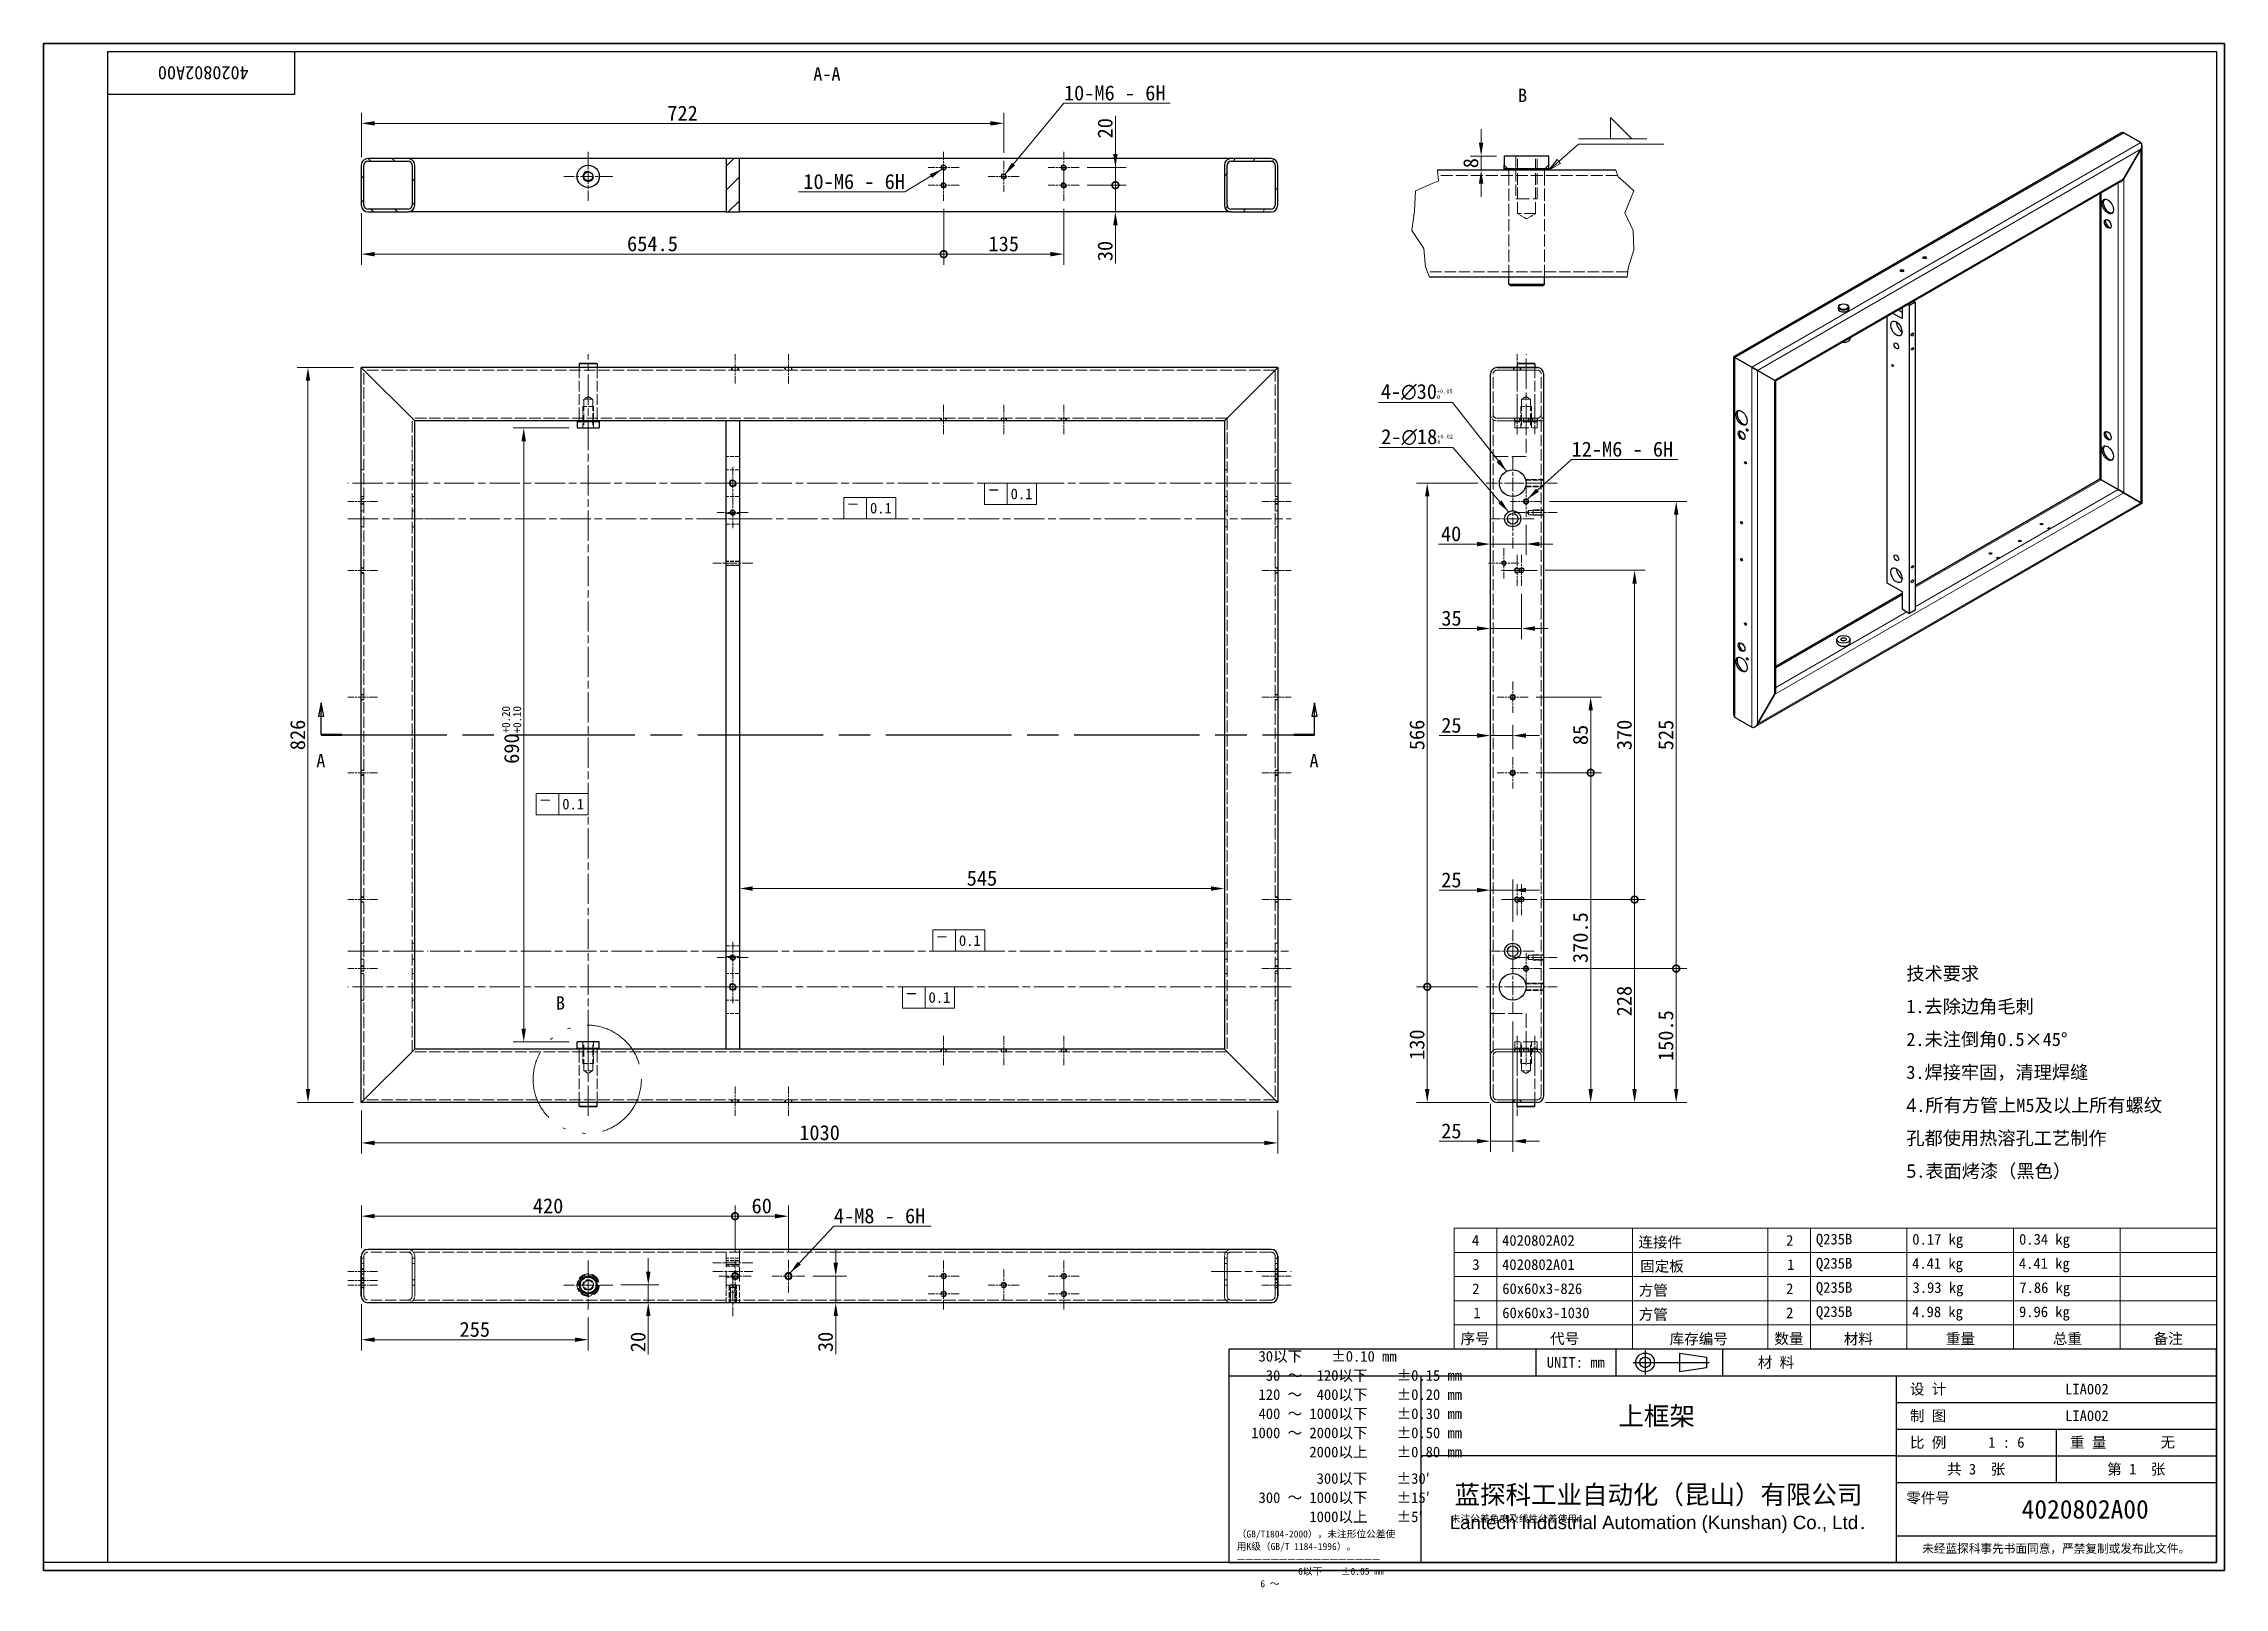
# Model space of a CAD drawing. Header units: millimetres. Extents: x 36 to 2487, y 14 to 1749.
import ezdxf
from ezdxf.enums import TextEntityAlignment as Align

# ---------------------------------------------------------------- set-up
doc = ezdxf.new("R2010")
doc.units = ezdxf.units.MM
doc.header["$LTSCALE"] = 6
for name, pattern in [('CHAIN', [0.3543, 0.2362, -0.0295, 0.0591, -0.0295]), ('DASH_DOUBLE_DOT', [0.2164, 0.1181, -0.0295, 0.0049, -0.0295, 0.0049, -0.0295]), ('DASHED', [0.2067, 0.1654, -0.0413])]:
    doc.linetypes.add(name, pattern=pattern)
for name, color, linetype, lineweight in [('1', 7, 'Continuous', 18), ('剖面线 (ISO)', 7, 'Continuous', 18), ('可见 (ISO)', 7, 'Continuous', 25), ('可见窄的 (ISO)', 7, 'Continuous', 18), ('图框 (ISO)', 7, 'Continuous', 35), ('标题 (ISO)', 7, 'Continuous', 25)]:
    doc.layers.add(name, color=color, linetype=linetype, lineweight=lineweight)
for name, color, linetype, lineweight, true_color in [('中心标记 (ISO)', 1, 'CHAIN', 18, 0xc2ff0000), ('中心线 (ISO)', 1, 'CHAIN', 18, 0xc2ff0000), ('剖切线 (ISO)', 7, 'CHAIN', 25, 0xc2008000), ('尺寸 (ISO)', 7, 'Continuous', 18, 0xc2008000), ('局部视图边界 (ISO)', 7, 'DASH_DOUBLE_DOT', 18, 0xc2008000), ('折线 (ISO)', 7, 'Continuous', 18, 0xc2008000), ('符号 (ISO)', 7, 'Continuous', 18, 0xc2008000), ('隐藏 (ISO)', 5, 'DASHED', 18, 0xc20000ff)]:
    doc.layers.add(name, color=color, linetype=linetype, lineweight=lineweight, true_color=true_color)
doc.styles.add('HZ_33', font='simfang.ttf')
doc.styles.add('文本样式100', font='AIGDT___.TTF')
doc.styles.add('文本样式164', font='SimSun.ttf')
doc.styles.add('文本样式165', font='SimSun.ttf')
doc.styles.add('文本样式74', font='SimSun.ttf')
doc.styles.add('最新国标', font='simfang.ttf')
doc.styles.add('注释文本 (ISO)', font='simfang.ttf')
doc.dimstyles.new('默认 (GB)', dxfattribs={"dimscale": 6, "dimtxt": 2.8, "dimasz": 2.5, "dimexe": 2, "dimexo": 1.5, "dimgap": 0.5, "dimtad": 1, "dimtoh": 1, "dimdsep": 46, "dimtxsty": '最新国标', "dimcen": 0.09, "dimdle": 10, "dimaunit": 1, "dimadec": 3, "dimazin": 2, "dimtfac": 0.535714, "dimtmove": 0, "dimatfit": 3, "dimfxl": 1, "dimtolj": 1, "dimtzin": 0, "dimlwd": -1, "dimlwe": -1, "dimarcsym": 0})
doc.dimstyles.new('默认 (GB)$7', dxfattribs={"dimscale": 6, "dimtxt": 2.8, "dimasz": 2.5, "dimexe": 2, "dimexo": 1.5, "dimgap": 0.5, "dimtad": 1, "dimtoh": 1, "dimdsep": 46, "dimtxsty": '最新国标', "dimcen": 0.09, "dimdle": 10, "dimaunit": 1, "dimadec": 3, "dimazin": 2, "dimtfac": 0.535714, "dimtmove": 0, "dimatfit": 3, "dimfxl": 1, "dimtolj": 1, "dimtzin": 0, "dimlwd": -1, "dimlwe": -1, "dimarcsym": 0})

msp = doc.modelspace()

# ---------------------------------------------------------------- texts
at = {"layer": '符号 (ISO)', "char_height": 15, "attachment_point": 7, "style": 'HZ_33'}
for s, insert in [('A-A', (901.046, 1707.476)), ('B', (1693.187, 1683.35))]:
    msp.add_mtext(s, dxfattribs=dict(at, insert=insert))
at = {"layer": '符号 (ISO)'}
for s, insert, char_height, width, attachment_point, line_spacing_factor, style in [('10-M6 - 6H', (1182.718, 1684.897), 16.8, 127.01193, 7, 0.49, '最新国标'), ('10-M6 - 6H', (1004.104, 1585.372), 16.8, 127.01193, 9, 0.49, '最新国标'), ('\\A1;4-\\fAIGDT|b0|i0;{\\H16.8000;n}\\fFangSong|b0|i0;{\\H16.8000;30\\H4.5000\\S+0.05^ 0;\\H16.8000;}', (1619.627, 1348.551), 16.8, 132.00598, 9, 0.49, '最新国标'), ('\\A1;2-\\fAIGDT|b0|i0;{\\H16.8000;n}\\fFangSong|b0|i0;{\\H16.8000;18\\H4.5000\\S+0.02^ 0;\\H16.8000;}', (1619.985, 1297.818), 16.8, 132.00598, 9, 0.49, '最新国标'), ('12-M6 - 6H', (1753.24, 1284.619), 16.8, 127.01193, 7, 0.49, '最新国标'), ('\\fFangSong|b0|i0;{\\H15.0000;技术要求\\P}\\fFangSong|b0|i0;{\\H15.0000;1.去除边角毛刺\\P}\\fFangSong|b0|i0;{\\H15.0000;2.未注倒角0.5×45°\\P}\\fFangSong|b0|i0;{\\H15.0000;3.焊接牢固，清理焊缝\\P}\\fSegoe UI|b0|i0;{\\H15.0000;4}\\fFangSong|b0|i0;{\\H15.0000;.所有方管上M5及以上所有螺纹\\P}\\fFangSong|b0|i0;{\\H15.0000;孔都使用热溶孔工艺制作\\P}\\fSegoe UI|b0|i0;{\\H15.0000;5}\\fFangSong|b0|i0;{\\H15.0000;.表面烤漆（黑色）}', (2129.556, 592.03), 15, 314.70705, 4, 1.479642, '注释文本 (ISO)'), ('4-M8 - 6H', (924.131, 422.995), 16.8, 114.31074, 7, 0.49, '最新国标')]:
    msp.add_mtext(s, dxfattribs=dict(at, insert=insert, char_height=char_height, width=width, attachment_point=attachment_point, line_spacing_factor=line_spacing_factor, style=style))

# ---------------------------------------------------------------- blocks, each defined once
blk = doc.blocks.new('图框 最新国标')
at = {"layer": '图框 (ISO)'}
for p, q in [((6, 7), (6, 291.5)), ((6, 291.5), (414.5, 291.5)), ((414.5, 291.5), (414.5, 5.5)), ((6, 7), (6, 5.5)), ((6, 7), (6, 5.5)), ((414.5, 5.5), (6, 5.5))]:
    blk.add_line(p, q, dxfattribs=at)
at = {"layer": '图框 (ISO)', "color": 7, "linetype": 'Continuous', "lineweight": 25}
for p, q in [((18, 290), (413, 290)), ((18, 7), (18, 290)), ((18, 290), (413, 290)), ((53, 290), (53, 282)), ((413, 290), (413, 7)), ((413, 290), (413, 7)), ((53, 282), (18, 282)), ((413, 7), (6, 7)), ((413, 7), (18, 7))]:
    blk.add_line(p, q, dxfattribs=at)
at = {"layer": '图框 (ISO)', "style": '文本样式74'}
blk.add_attdef('零件代号_001', (44.41, 287.25), '', height=2.5, rotation=180, dxfattribs=at)
blk = doc.blocks.new('标题栏 最新国标')
at = {"layer": '标题 (ISO)'}
for p, q in [((381.98, -183.84), (196.98, -183.84)), ((196.98, -183.84), (196.98, -223.84)), ((254.48, -183.84), (254.48, -188.84)), ((269.48, -183.84), (269.48, -188.84)), ((281.48, -188.09), (281.48, -184.59)), ((281.48, -184.59), (286.48, -185.34)), ((286.48, -187.34), (281.48, -188.09)), ((286.48, -185.34), (286.48, -187.34)), ((289.48, -183.84), (289.48, -188.84)), ((381.98, -223.84), (381.98, -183.84)), ((383.48, -183.84), (383.48, -225.34)), ((196.98, -188.84), (381.98, -188.84)), ((232.98, -188.84), (232.98, -223.84)), ((321.98, -188.84), (321.98, -223.84)), ((321.98, -193.84), (381.98, -193.84)), ((321.98, -198.84), (381.98, -198.84)), ((351.98, -198.84), (351.98, -208.84)), ((321.98, -203.84), (232.98, -203.84)), ((321.98, -203.84), (381.98, -203.84)), ((321.98, -208.84), (381.98, -208.84)), ((321.98, -218.84), (381.98, -218.84)), ((196.98, -223.84), (381.98, -223.84)), ((383.48, -225.34), (196.98, -225.34))]:
    blk.add_line(p, q, dxfattribs=at)
at = {"layer": '标题 (ISO)', "linetype": 'CHAIN', "ltscale": 15.834605}
blk.add_line((272.73, -186.34), (286.98, -186.34), dxfattribs=at)
at = {"layer": '标题 (ISO)', "linetype": 'CHAIN', "ltscale": 5.000333}
blk.add_line((274.98, -184.09), (274.98, -188.59), dxfattribs=at)
at = {"layer": '标题 (ISO)'}
for radius in [1.75, 1]:
    blk.add_circle((274.98, -186.34), radius, dxfattribs=at)
at = {"layer": '1', "style": '文本样式164'}
for s, p in [('UNIT: mm', (261.98, -186.34)), ('材 料', (299.48, -186.34)), ('设 计', (327.98, -191.34)), ('制 图', (327.98, -196.34)), ('比 例', (327.98, -201.34)), ('重 量', (357.98, -201.34)), ('共 3  张', (336.98, -206.34)), ('第 1  张', (366.98, -206.34))]:
    blk.add_text(s, height=2, dxfattribs=at).set_placement(p, align=Align.MIDDLE_CENTER)
at = {"layer": '标题 (ISO)', "char_height": 2, "style": '注释文本 (ISO)'}
for s, insert, attachment_point, line_spacing_factor in [('   30以下    ±0.10 mm\\P    30 ～  120以下    ±0.15 mm\\P   120 ～  400以下    ±0.20 mm\\P   400 ～ 1000以下    ±0.30 mm\\P  1000 ～ 2000以下    ±0.50 mm\\P          2000以上    ±0.80 mm\\P\\H0.38462x;\\P\\H2.6x;           300以下    ±30′\\P   300 ～ 1000以下    ±15′\\P          1000以上    ±5′}{\\fSimSun|b0|i0|c134|p2;\\H0.65x;      未注公差角度及线性公差使用m\\P（GB/T1804-2000），未注形位公差使\\P用K级（GB/T 1184-1996）。\\P—————————————————\\P             6以下    ±0.05 mm\\P     6 ～', (198.48, -206.34), 4, 1.075116), ('{\\fMicrosoft YaHei|b0|i0|c134|p34;\\H1.75x;蓝探科工业自动化（昆山）有限公司\\P\\fArial|b0|i0|c0|p34;\\H0.71429x;Lantech Industrial Automation (Kunshan) Co., Ltd\\fFangSong|b0|i0|c134|p49;.\\H1.15195x; }', (277.48, -213.84), 5, 0.978695)]:
    blk.add_mtext(s, dxfattribs=dict(at, insert=insert, attachment_point=attachment_point, line_spacing_factor=line_spacing_factor))
at = {"layer": '标题 (ISO)', "attachment_point": 5, "style": '注释文本 (ISO)'}
for s, insert, char_height in [('\\fFangSong|b0|i0;零件号', (327.98, -211.84), 2), ('\\fSimSun|b0|i0;{\\H1.6000;未经蓝探科事先书面同意，严禁复制或发布此文件。}', (351.98, -221.34), 1.6)]:
    blk.add_mtext(s, dxfattribs=dict(at, insert=insert, char_height=char_height))
at = {"layer": '标题 (ISO)', "style": '注释文本 (ISO)'}
blk.add_attdef('材料', text='', height=2, dxfattribs=at).set_placement((324.48, -186.34), align=Align.MIDDLE_CENTER)
at = {"layer": '标题 (ISO)'}
for tag, p, height, style in [('设计人_001', (353.65, -192.33), 2, '注释文本 (ISO)'), ('库存编号_001', (269.99, -198.14), 3.5, '文本样式165'), ('设计人_001', (353.65, -197.33), 2, '注释文本 (ISO)'), ('视图比例_001', (339.25, -202.33), 2, '注释文本 (ISO)'), ('质量\\P3;_001', (371.53, -202.3), 2, '注释文本 (ISO)'), ('零件代号_001', (345.51, -215.59), 3.5, '文本样式165')]:
    blk.add_attdef(tag, p, '', height=height, dxfattribs=dict(at, style=style))
blk = doc.blocks.new('二维转换剖视图0')
at = {"layer": '剖切线 (ISO)', "linetype": 'Continuous'}
for p, q in [((58, 168.01), (57.5, 165.51)), ((58, 165.51), (58, 168.01)), ((58.5, 165.51), (58, 168.01)), ((244.05, 168.01), (243.55, 165.51)), ((244.05, 165.51), (244.05, 168.01)), ((244.55, 165.51), (244.05, 168.01)), ((57.5, 165.51), (58.5, 165.51)), ((58, 162.01), (58, 165.51)), ((243.55, 165.51), (244.55, 165.51)), ((244.05, 162.01), (244.05, 165.51))]:
    blk.add_line(p, q, dxfattribs=at)
at = {"layer": '剖切线 (ISO)', "linetype": 'CHAIN', "ltscale": 16.586267}
blk.add_line((58, 162.01), (244.05, 162.01), dxfattribs=at)
at = {"layer": '剖切线 (ISO)', "linetype": 'Continuous', "lineweight": 50}
for p, q in [((58, 162.01), (61.88, 162.01)), ((240.18, 162.01), (244.05, 162.01))]:
    blk.add_line(p, q, dxfattribs=at)
at = {"layer": '剖切线 (ISO)', "linetype": 'Continuous', "flags": 128}
for points in [[(58.5, 165.51), (58, 168.01), (57.5, 165.51), (58.5, 165.51)], [(244.55, 165.51), (244.05, 168.01), (243.55, 165.51), (244.55, 165.51)]]:
    blk.add_lwpolyline(points, dxfattribs=at)
at = {"layer": '剖切线 (ISO)'}
for points in [[(58.5, 165.51), (58, 168.01), (57.5, 165.51), (58.5, 165.51)], [(244.55, 165.51), (244.05, 168.01), (243.55, 165.51), (244.55, 165.51)]]:
    blk.add_solid(points, dxfattribs=at)
at = {"layer": '剖切线 (ISO)', "char_height": 2.5, "attachment_point": 7, "style": 'HZ_33'}
for insert in [(57.08, 155.95), (243.13, 155.95)]:
    blk.add_mtext('A', dxfattribs=dict(at, insert=insert))
blk = doc.blocks.new('_DotSmall')
at = {"color": 0, "linetype": 'ByBlock', "const_width": 0.5}
blk.add_lwpolyline([(-0.0625, 0, 1), (0.0625, 0, 1)], format="xyb", close=True, dxfattribs=at)
blk = doc.blocks.new('*D6')
at = {"layer": 'Defpoints', "color": 0}
for p in [(1047.6, 1572.4), (393.1, 1567.4), (1047.6, 1512.4)]:
    blk.add_point(p, dxfattribs=at)
at = {"layer": '尺寸 (ISO)', "color": 116, "true_color": 0x000000}
for p, q in [((393.1, 1558.4), (393.1, 1500.4)), ((1047.6, 1563.4), (1047.6, 1500.4)), ((408.1, 1512.4), (1047.6, 1512.4))]:
    blk.add_line(p, q, dxfattribs=at)
blk.add_solid([(408.1, 1514.9), (408.1, 1509.9), (393.1, 1512.4)], dxfattribs=at)
at = {"layer": '尺寸 (ISO)', "color": 116, "true_color": 0x000000, "xscale": 15, "yscale": 15, "zscale": 15}
blk.add_blockref('_DotSmall', (1047.6, 1512.4), dxfattribs=at)
at = {"layer": '尺寸 (ISO)', "insert": (720.3, 1524), "char_height": 16.8, "attachment_point": 5, "style": '最新国标'}
blk.add_mtext('\\A1;654.5', dxfattribs=at)
blk = doc.blocks.new('*D8')
at = {"layer": 'Defpoints', "color": 0}
for p in [(1047.6, 1572.4), (1182.6, 1572.4), (1182.6, 1512.4)]:
    blk.add_point(p, dxfattribs=at)
at = {"layer": '尺寸 (ISO)', "color": 116, "true_color": 0x000000}
for p, q in [((1047.6, 1563.4), (1047.6, 1500.4)), ((1182.6, 1563.4), (1182.6, 1500.4)), ((1047.6, 1512.4), (1167.6, 1512.4))]:
    blk.add_line(p, q, dxfattribs=at)
blk.add_solid([(1167.6, 1514.9), (1167.6, 1509.9), (1182.6, 1512.4)], dxfattribs=at)
at = {"layer": '尺寸 (ISO)', "color": 116, "true_color": 0x000000, "xscale": 15, "yscale": 15, "zscale": 15, "rotation": 180}
blk.add_blockref('_DotSmall', (1047.6, 1512.4), dxfattribs=at)
at = {"layer": '尺寸 (ISO)', "insert": (1115.1, 1523.9), "char_height": 16.8, "attachment_point": 5, "style": '最新国标'}
blk.add_mtext('\\A1;135', dxfattribs=at)
blk = doc.blocks.new('*D9')
at = {"layer": 'Defpoints', "color": 0}
for p in [(1115.1, 1659.4), (393.1, 1612.4), (1115.1, 1617.3)]:
    blk.add_point(p, dxfattribs=at)
at = {"layer": '尺寸 (ISO)', "color": 116, "true_color": 0x000000}
for p, q in [((393.1, 1621.4), (393.1, 1671.4)), ((1115.1, 1626.3), (1115.1, 1671.4)), ((408.1, 1659.4), (1100.1, 1659.4))]:
    blk.add_line(p, q, dxfattribs=at)
for points in [[(408.1, 1661.9), (408.1, 1656.9), (393.1, 1659.4)], [(1100.1, 1661.9), (1100.1, 1656.9), (1115.1, 1659.4)]]:
    blk.add_solid(points, dxfattribs=at)
at = {"layer": '尺寸 (ISO)', "insert": (754.1, 1670.9), "char_height": 16.8, "attachment_point": 5, "style": '最新国标'}
blk.add_mtext('\\A1;722', dxfattribs=at)
blk = doc.blocks.new('*D10')
at = {"layer": 'Defpoints', "color": 0}
for p in [(1200, 1589.9), (1240.6, 1589.9), (1370.6, 1559.9)]:
    blk.add_point(p, dxfattribs=at)
at = {"layer": '尺寸 (ISO)', "color": 116, "true_color": 0x000000}
for p, q in [((1240.6, 1589.9), (1240.6, 1619.9)), ((1209, 1589.9), (1252.6, 1589.9)), ((1240.6, 1589.9), (1240.6, 1559.9)), ((1240.6, 1544.9), (1240.6, 1502))]:
    blk.add_line(p, q, dxfattribs=at)
blk.add_solid([(1238.1, 1544.9), (1243.1, 1544.9), (1240.6, 1559.9)], dxfattribs=at)
at = {"layer": '尺寸 (ISO)', "color": 116, "true_color": 0x000000, "xscale": 15, "yscale": 15, "zscale": 15, "rotation": 270}
blk.add_blockref('_DotSmall', (1240.6, 1589.9), dxfattribs=at)
at = {"layer": '尺寸 (ISO)', "insert": (1229.1, 1515.9), "char_height": 16.8, "attachment_point": 5, "rotation": 90, "style": '最新国标'}
blk.add_mtext('\\A1;30', dxfattribs=at)
blk = doc.blocks.new('*D11')
at = {"layer": 'Defpoints', "color": 0}
for p in [(1200, 1609.9), (1240.6, 1609.9), (1200, 1589.9)]:
    blk.add_point(p, dxfattribs=at)
at = {"layer": '尺寸 (ISO)', "color": 116, "true_color": 0x000000}
for p, q in [((1240.6, 1624.9), (1240.6, 1667.9)), ((1209, 1609.9), (1252.6, 1609.9)), ((1240.6, 1589.9), (1240.6, 1609.9)), ((1209, 1589.9), (1252.6, 1589.9)), ((1240.6, 1589.9), (1240.6, 1574.9))]:
    blk.add_line(p, q, dxfattribs=at)
blk.add_solid([(1238.1, 1624.9), (1243.1, 1624.9), (1240.6, 1609.9)], dxfattribs=at)
at = {"layer": '尺寸 (ISO)', "color": 116, "true_color": 0x000000, "xscale": 15, "yscale": 15, "zscale": 15, "rotation": 90}
blk.add_blockref('_DotSmall', (1240.6, 1589.9), dxfattribs=at)
at = {"layer": '尺寸 (ISO)', "insert": (1229.1, 1653.9), "char_height": 16.8, "attachment_point": 5, "rotation": 90, "style": '最新国标'}
blk.add_mtext('\\A1;20', dxfattribs=at)
blk = doc.blocks.new('*D12')
at = {"layer": 'Defpoints', "color": 0}
for p in [(813.1, 431.3), (393.1, 386.5), (813.1, 382.3)]:
    blk.add_point(p, dxfattribs=at)
at = {"layer": '尺寸 (ISO)', "color": 116, "true_color": 0x000000}
for p, q in [((393.1, 395.5), (393.1, 443.3)), ((813.1, 391.3), (813.1, 443.3)), ((408.1, 431.3), (813.1, 431.3))]:
    blk.add_line(p, q, dxfattribs=at)
blk.add_solid([(408.1, 433.8), (408.1, 428.8), (393.1, 431.3)], dxfattribs=at)
at = {"layer": '尺寸 (ISO)', "color": 116, "true_color": 0x000000, "xscale": 15, "yscale": 15, "zscale": 15}
blk.add_blockref('_DotSmall', (813.1, 431.3), dxfattribs=at)
at = {"layer": '尺寸 (ISO)', "insert": (603, 442.8), "char_height": 16.8, "attachment_point": 5, "style": '最新国标'}
blk.add_mtext('\\A1;420', dxfattribs=at)
blk = doc.blocks.new('*D13')
at = {"layer": 'Defpoints', "color": 0}
for p in [(873.1, 431.3), (813.1, 382.3), (873.1, 382.3)]:
    blk.add_point(p, dxfattribs=at)
at = {"layer": '尺寸 (ISO)', "color": 116, "true_color": 0x000000}
for p, q in [((813.1, 391.3), (813.1, 443.3)), ((873.1, 391.3), (873.1, 443.3)), ((813.1, 431.3), (858.1, 431.3))]:
    blk.add_line(p, q, dxfattribs=at)
blk.add_solid([(858.1, 433.8), (858.1, 428.8), (873.1, 431.3)], dxfattribs=at)
at = {"layer": '尺寸 (ISO)', "color": 116, "true_color": 0x000000, "xscale": 15, "yscale": 15, "zscale": 15, "rotation": 180}
blk.add_blockref('_DotSmall', (813.1, 431.3), dxfattribs=at)
at = {"layer": '尺寸 (ISO)', "insert": (843.1, 442.8), "char_height": 16.8, "attachment_point": 5, "style": '最新国标'}
blk.add_mtext('\\A1;60', dxfattribs=at)
blk = doc.blocks.new('*D14')
at = {"layer": 'Defpoints', "color": 0}
for p in [(891.4, 364), (926.3, 364), (939.9, 334)]:
    blk.add_point(p, dxfattribs=at)
at = {"layer": '尺寸 (ISO)', "color": 116, "true_color": 0x000000}
for p, q in [((926.3, 379), (926.3, 394)), ((900.4, 364), (938.3, 364)), ((926.3, 364), (926.3, 334)), ((926.3, 319), (926.3, 276.1))]:
    blk.add_line(p, q, dxfattribs=at)
for points in [[(923.8, 379), (928.8, 379), (926.3, 364)], [(923.8, 319), (928.8, 319), (926.3, 334)]]:
    blk.add_solid(points, dxfattribs=at)
at = {"layer": '尺寸 (ISO)', "insert": (914.8, 290), "char_height": 16.8, "attachment_point": 5, "rotation": 90, "style": '最新国标'}
blk.add_mtext('\\A1;30', dxfattribs=at)
blk = doc.blocks.new('*D15')
at = {"layer": 'Defpoints', "color": 0}
for p in [(393.1, 341.5), (648.1, 326.5), (648.1, 292.5)]:
    blk.add_point(p, dxfattribs=at)
at = {"layer": '尺寸 (ISO)', "color": 116, "true_color": 0x000000}
for p, q in [((393.1, 332.5), (393.1, 280.5)), ((648.1, 317.5), (648.1, 280.5)), ((408.1, 292.5), (633.1, 292.5))]:
    blk.add_line(p, q, dxfattribs=at)
for points in [[(408.1, 295), (408.1, 290), (393.1, 292.5)], [(633.1, 295), (633.1, 290), (648.1, 292.5)]]:
    blk.add_solid(points, dxfattribs=at)
at = {"layer": '尺寸 (ISO)', "insert": (520.6, 304), "char_height": 16.8, "attachment_point": 5, "style": '最新国标'}
blk.add_mtext('\\A1;255', dxfattribs=at)
blk = doc.blocks.new('*D16')
at = {"layer": 'Defpoints', "color": 0}
for p in [(675.6, 354), (715.6, 354), (715.6, 334)]:
    blk.add_point(p, dxfattribs=at)
at = {"layer": '尺寸 (ISO)', "color": 116, "true_color": 0x000000}
for p, q in [((715.6, 369), (715.6, 384)), ((684.6, 354), (727.6, 354)), ((715.6, 354), (715.6, 334)), ((715.6, 319), (715.6, 275.9))]:
    blk.add_line(p, q, dxfattribs=at)
for points in [[(713.1, 369), (718.1, 369), (715.6, 354)], [(713.1, 319), (718.1, 319), (715.6, 334)]]:
    blk.add_solid(points, dxfattribs=at)
at = {"layer": '尺寸 (ISO)', "insert": (704.1, 289.9), "char_height": 16.8, "attachment_point": 5, "rotation": 90, "style": '最新国标'}
blk.add_mtext('\\A1;20', dxfattribs=at)
blk = doc.blocks.new('*D17')
at = {"layer": 'Defpoints', "color": 0}
for p in [(393.1, 559.1), (1423.1, 559.1), (393.1, 513.6)]:
    blk.add_point(p, dxfattribs=at)
at = {"layer": '尺寸 (ISO)', "color": 116, "true_color": 0x000000}
for p, q in [((393.1, 550.1), (393.1, 501.6)), ((1423.1, 550.1), (1423.1, 501.6)), ((1408.1, 513.6), (408.1, 513.6))]:
    blk.add_line(p, q, dxfattribs=at)
for points in [[(408.1, 516.1), (408.1, 511.1), (393.1, 513.6)], [(1408.1, 516.1), (1408.1, 511.1), (1423.1, 513.6)]]:
    blk.add_solid(points, dxfattribs=at)
at = {"layer": '尺寸 (ISO)', "insert": (908.1, 525.1), "char_height": 16.8, "attachment_point": 5, "style": '最新国标'}
blk.add_mtext('\\A1;1030', dxfattribs=at)
blk = doc.blocks.new('*D18')
at = {"layer": 'Defpoints', "color": 0}
for p in [(333.1, 1385.1), (393.1, 1385.1), (393.1, 559.1)]:
    blk.add_point(p, dxfattribs=at)
at = {"layer": '尺寸 (ISO)', "color": 116, "true_color": 0x000000}
for p, q in [((384.1, 1385.1), (321.1, 1385.1)), ((333.1, 574.1), (333.1, 1370.1)), ((384.1, 559.1), (321.1, 559.1))]:
    blk.add_line(p, q, dxfattribs=at)
for points in [[(330.6, 1370.1), (335.6, 1370.1), (333.1, 1385.1)], [(330.6, 574.1), (335.6, 574.1), (333.1, 559.1)]]:
    blk.add_solid(points, dxfattribs=at)
at = {"layer": '尺寸 (ISO)', "insert": (321.6, 972.1), "char_height": 16.8, "attachment_point": 5, "rotation": 90, "style": '最新国标'}
blk.add_mtext('\\A1;826', dxfattribs=at)
blk = doc.blocks.new('*D19')
at = {"layer": 'Defpoints', "color": 0}
for p in [(818.1, 799.5), (818.1, 799.5), (1363.1, 799.5)]:
    blk.add_point(p, dxfattribs=at)
at = {"layer": '尺寸 (ISO)', "color": 116, "true_color": 0x000000}
blk.add_line((1348.1, 799.5), (833.1, 799.5), dxfattribs=at)
for points in [[(833.1, 802), (833.1, 797), (818.1, 799.5)], [(1348.1, 802), (1348.1, 797), (1363.1, 799.5)]]:
    blk.add_solid(points, dxfattribs=at)
at = {"layer": '尺寸 (ISO)', "insert": (1090.6, 811), "char_height": 16.8, "attachment_point": 5, "style": '最新国标'}
blk.add_mtext('\\A1;545', dxfattribs=at)
blk = doc.blocks.new('明细栏')
at = {"layer": '符号 (ISO)'}
for p, q in [((413, 69.63), (270.2, 69.63)), ((270.2, 69.63), (270.2, 51.53)), ((278.2, 69.63), (278.2, 51.53)), ((303.6, 69.63), (303.6, 51.53)), ((329, 69.63), (329, 51.53)), ((337, 69.63), (337, 51.53)), ((355, 69.63), (355, 51.53)), ((375, 69.63), (375, 51.53)), ((395, 69.63), (395, 51.53)), ((413, 69.63), (413, 51.53)), ((413, 65.1), (270.2, 65.1)), ((413, 60.58), (270.2, 60.58)), ((413, 56.05), (270.2, 56.05)), ((413, 51.53), (270.2, 51.53)), ((270.2, 47), (270.2, 51.53)), ((278.2, 47), (278.2, 51.53)), ((303.6, 47), (303.6, 51.53)), ((329, 47), (329, 51.53)), ((337, 47), (337, 51.53)), ((355, 47), (355, 51.53)), ((375, 47), (375, 51.53)), ((395, 47), (395, 51.53)), ((413, 47), (413, 51.53)), ((413, 47), (270.2, 47))]:
    blk.add_line(p, q, dxfattribs=at)
at = {"layer": '符号 (ISO)', "char_height": 2, "attachment_point": 7, "style": '注释文本 (ISO)'}
for s, insert in [('4', (273.55, 66.35)), ('4020802A02', (279.2, 66.32)), ('连接件', (304.73, 65.8)), ('2', (332.41, 66.35)), ('Q235B', (337.99, 66.08)), ('0.17 kg', (356.04, 65.9)), ('0.34 kg', (376.04, 65.9)), ('3', (273.63, 61.8)), ('4020802A01', (279.2, 61.79)), ('固定板', (305.06, 61.28)), ('1', (332.61, 61.82)), ('Q235B', (337.99, 61.56)), ('4.41 kg', (356, 61.37)), ('4.41 kg', (376, 61.37)), ('2', (273.61, 57.3)), ('60x60x3-826', (279.24, 57.28)), ('方管', (304.79, 56.78)), ('2', (332.41, 57.3)), ('Q235B', (337.99, 57.03)), ('3.93 kg', (356.08, 56.85)), ('7.86 kg', (376.09, 56.85)), ('1', (273.81, 52.77)), ('60x60x3-1030', (279.24, 52.75)), ('方管', (304.79, 52.26)), ('2', (332.41, 52.78)), ('Q235B', (337.99, 52.51)), ('4.98 kg', (356, 52.32)), ('9.96 kg', (376.03, 52.32)), ('序号', (271.42, 47.71)), ('代号', (288.19, 47.73)), ('库存编号', (310.58, 47.66)), ('数量', (330.21, 47.72)), ('材料', (343.21, 47.68)), ('重量', (362.33, 47.78)), ('总重', (382.36, 47.75)), ('备注', (401.25, 47.74))]:
    blk.add_mtext(s, dxfattribs=dict(at, insert=insert))
blk = doc.blocks.new('*D21')
at = {"layer": 'Defpoints', "color": 0}
for p in [(1591.1, 689.1), (1657.1, 689.1), (1669.6, 559.1)]:
    blk.add_point(p, dxfattribs=at)
at = {"layer": '尺寸 (ISO)', "color": 116, "true_color": 0x000000}
for p, q in [((1648.1, 689.1), (1579.1, 689.1)), ((1591.1, 574.1), (1591.1, 689.1)), ((1660.6, 559.1), (1579.1, 559.1))]:
    blk.add_line(p, q, dxfattribs=at)
blk.add_solid([(1588.6, 574.1), (1593.6, 574.1), (1591.1, 559.1)], dxfattribs=at)
at = {"layer": '尺寸 (ISO)', "color": 116, "true_color": 0x000000, "xscale": 15, "yscale": 15, "zscale": 15, "rotation": 90}
blk.add_blockref('_DotSmall', (1591.1, 689.1), dxfattribs=at)
at = {"layer": '尺寸 (ISO)', "insert": (1579.6, 624), "char_height": 16.8, "attachment_point": 5, "rotation": 90, "style": '最新国标'}
blk.add_mtext('\\A1;130', dxfattribs=at)
blk = doc.blocks.new('*D22')
at = {"layer": 'Defpoints', "color": 0}
for p in [(1591.1, 1255.1), (1657.1, 1255.1), (1657.1, 689.1)]:
    blk.add_point(p, dxfattribs=at)
at = {"layer": '尺寸 (ISO)', "color": 116, "true_color": 0x000000}
for p, q in [((1648.1, 1255.1), (1579.1, 1255.1)), ((1591.1, 689.1), (1591.1, 1240.1)), ((1648.1, 689.1), (1579.1, 689.1))]:
    blk.add_line(p, q, dxfattribs=at)
blk.add_solid([(1588.6, 1240.1), (1593.6, 1240.1), (1591.1, 1255.1)], dxfattribs=at)
at = {"layer": '尺寸 (ISO)', "color": 116, "true_color": 0x000000, "xscale": 15, "yscale": 15, "zscale": 15, "rotation": 270}
blk.add_blockref('_DotSmall', (1591.1, 689.1), dxfattribs=at)
at = {"layer": '尺寸 (ISO)', "insert": (1579.6, 972.1), "char_height": 16.8, "attachment_point": 5, "rotation": 90, "style": '最新国标'}
blk.add_mtext('\\A1;566', dxfattribs=at)
blk = doc.blocks.new('*D23')
at = {"layer": 'Defpoints', "color": 0}
for p in [(1719.6, 709.6), (1870.9, 709.6), (1714.6, 559.1)]:
    blk.add_point(p, dxfattribs=at)
at = {"layer": '尺寸 (ISO)', "color": 116, "true_color": 0x000000}
for p, q in [((1728.6, 709.6), (1882.9, 709.6)), ((1870.9, 574.1), (1870.9, 709.6)), ((1723.6, 559.1), (1882.9, 559.1))]:
    blk.add_line(p, q, dxfattribs=at)
blk.add_solid([(1868.4, 574.1), (1873.4, 574.1), (1870.9, 559.1)], dxfattribs=at)
at = {"layer": '尺寸 (ISO)', "color": 116, "true_color": 0x000000, "xscale": 15, "yscale": 15, "zscale": 15, "rotation": 90}
blk.add_blockref('_DotSmall', (1870.9, 709.6), dxfattribs=at)
at = {"layer": '尺寸 (ISO)', "insert": (1859.3, 634.2), "char_height": 16.8, "attachment_point": 5, "rotation": 90, "style": '最新国标'}
blk.add_mtext('\\A1;150.5', dxfattribs=at)
blk = doc.blocks.new('*D24')
at = {"layer": 'Defpoints', "color": 0}
for p in [(1719.6, 1234.6), (1870.9, 1234.6), (1719.6, 709.6)]:
    blk.add_point(p, dxfattribs=at)
at = {"layer": '尺寸 (ISO)', "color": 116, "true_color": 0x000000}
for p, q in [((1728.6, 1234.6), (1882.9, 1234.6)), ((1870.9, 709.6), (1870.9, 1219.6)), ((1728.6, 709.6), (1882.9, 709.6))]:
    blk.add_line(p, q, dxfattribs=at)
blk.add_solid([(1868.4, 1219.6), (1873.4, 1219.6), (1870.9, 1234.6)], dxfattribs=at)
at = {"layer": '尺寸 (ISO)', "color": 116, "true_color": 0x000000, "xscale": 15, "yscale": 15, "zscale": 15, "rotation": 270}
blk.add_blockref('_DotSmall', (1870.9, 709.6), dxfattribs=at)
at = {"layer": '尺寸 (ISO)', "insert": (1859.4, 972.1), "char_height": 16.8, "attachment_point": 5, "rotation": 90, "style": '最新国标'}
blk.add_mtext('\\A1;525', dxfattribs=at)
blk = doc.blocks.new('*D25')
at = {"layer": 'Defpoints', "color": 0}
for p in [(1709.6, 787.1), (1824.1, 787.1), (1714.6, 559.1)]:
    blk.add_point(p, dxfattribs=at)
at = {"layer": '尺寸 (ISO)', "color": 116, "true_color": 0x000000}
for p, q in [((1718.6, 787.1), (1836.1, 787.1)), ((1824.1, 574.1), (1824.1, 787.1)), ((1723.6, 559.1), (1836.1, 559.1))]:
    blk.add_line(p, q, dxfattribs=at)
blk.add_solid([(1821.6, 574.1), (1826.6, 574.1), (1824.1, 559.1)], dxfattribs=at)
at = {"layer": '尺寸 (ISO)', "color": 116, "true_color": 0x000000, "xscale": 15, "yscale": 15, "zscale": 15, "rotation": 90}
blk.add_blockref('_DotSmall', (1824.1, 787.1), dxfattribs=at)
at = {"layer": '尺寸 (ISO)', "insert": (1812.6, 673), "char_height": 16.8, "attachment_point": 5, "rotation": 90, "style": '最新国标'}
blk.add_mtext('\\A1;228', dxfattribs=at)
blk = doc.blocks.new('*D26')
at = {"layer": 'Defpoints', "color": 0}
for p in [(1714.6, 1157.1), (1824.1, 1157.1), (1709.6, 787.1)]:
    blk.add_point(p, dxfattribs=at)
at = {"layer": '尺寸 (ISO)', "color": 116, "true_color": 0x000000}
for p, q in [((1723.6, 1157.1), (1836.1, 1157.1)), ((1824.1, 787.1), (1824.1, 1142.1)), ((1718.6, 787.1), (1836.1, 787.1))]:
    blk.add_line(p, q, dxfattribs=at)
blk.add_solid([(1821.6, 1142.1), (1826.6, 1142.1), (1824.1, 1157.1)], dxfattribs=at)
at = {"layer": '尺寸 (ISO)', "color": 116, "true_color": 0x000000, "xscale": 15, "yscale": 15, "zscale": 15, "rotation": 270}
blk.add_blockref('_DotSmall', (1824.1, 787.1), dxfattribs=at)
at = {"layer": '尺寸 (ISO)', "insert": (1812.6, 972.1), "char_height": 16.8, "attachment_point": 5, "rotation": 90, "style": '最新国标'}
blk.add_mtext('\\A1;370', dxfattribs=at)
blk = doc.blocks.new('*D27')
at = {"layer": 'Defpoints', "color": 0}
for p in [(1704.6, 929.6), (1774.8, 929.6), (1714.6, 559.1)]:
    blk.add_point(p, dxfattribs=at)
at = {"layer": '尺寸 (ISO)', "color": 116, "true_color": 0x000000}
for p, q in [((1713.6, 929.6), (1786.8, 929.6)), ((1774.8, 574.1), (1774.8, 929.6)), ((1723.6, 559.1), (1786.8, 559.1))]:
    blk.add_line(p, q, dxfattribs=at)
blk.add_solid([(1772.3, 574.1), (1777.3, 574.1), (1774.8, 559.1)], dxfattribs=at)
at = {"layer": '尺寸 (ISO)', "color": 116, "true_color": 0x000000, "xscale": 15, "yscale": 15, "zscale": 15, "rotation": 90}
blk.add_blockref('_DotSmall', (1774.8, 929.6), dxfattribs=at)
at = {"layer": '尺寸 (ISO)', "insert": (1763.3, 744.3), "char_height": 16.8, "attachment_point": 5, "rotation": 90, "style": '最新国标'}
blk.add_mtext('\\A1;370.5', dxfattribs=at)
blk = doc.blocks.new('*D28')
at = {"layer": 'Defpoints', "color": 0}
for p in [(1704.6, 1014.6), (1774.8, 1014.6), (1704.6, 929.6)]:
    blk.add_point(p, dxfattribs=at)
at = {"layer": '尺寸 (ISO)', "color": 116, "true_color": 0x000000}
for p, q in [((1713.6, 1014.6), (1786.8, 1014.6)), ((1774.8, 929.6), (1774.8, 999.6)), ((1713.6, 929.6), (1786.8, 929.6))]:
    blk.add_line(p, q, dxfattribs=at)
blk.add_solid([(1772.3, 999.6), (1777.3, 999.6), (1774.8, 1014.6)], dxfattribs=at)
at = {"layer": '尺寸 (ISO)', "color": 116, "true_color": 0x000000, "xscale": 15, "yscale": 15, "zscale": 15, "rotation": 270}
blk.add_blockref('_DotSmall', (1774.8, 929.6), dxfattribs=at)
at = {"layer": '尺寸 (ISO)', "insert": (1763.3, 972.1), "char_height": 16.8, "attachment_point": 5, "rotation": 90, "style": '最新国标'}
blk.add_mtext('\\A1;85', dxfattribs=at)
blk = doc.blocks.new('二维局部视图0')
at = {"layer": '局部视图边界 (ISO)', "ltscale": 18.404022}
blk.add_circle((107.83, 97.52), 10.14, dxfattribs=at)
at = {"layer": '局部视图边界 (ISO)', "insert": (101.96, 110.57), "char_height": 2.5, "attachment_point": 7, "style": 'HZ_33'}
blk.add_mtext('B', dxfattribs=at)
blk = doc.blocks.new('末端处理方式1')
at = {"layer": '符号 (ISO)'}
for p, q in [((280.53, 267.78), (279.53, 268.78)), ((279.53, 268.78), (279.53, 267.78)), ((279.53, 267.78), (280.53, 267.78))]:
    blk.add_line(p, q, dxfattribs=at)
at = {"layer": '符号 (ISO)', "flags": 128}
blk.add_lwpolyline([(279.53, 268.78), (279.53, 267.78), (280.53, 267.78), (279.53, 268.78)], dxfattribs=at)
at = {"layer": '符号 (ISO)'}
blk.add_solid([(279.53, 268.78), (279.53, 267.78), (280.53, 267.78), (279.53, 268.78)], dxfattribs=at)
blk = doc.blocks.new('末端处理方式2')
at = {"layer": '符号 (ISO)'}
for p, q in [((286.93, 267.78), (287.93, 268.78)), ((287.93, 267.78), (286.93, 267.78)), ((287.93, 268.78), (287.93, 267.78))]:
    blk.add_line(p, q, dxfattribs=at)
at = {"layer": '符号 (ISO)', "flags": 128}
blk.add_lwpolyline([(287.93, 267.78), (287.93, 268.78), (286.93, 267.78), (287.93, 267.78)], dxfattribs=at)
at = {"layer": '符号 (ISO)'}
blk.add_solid([(287.93, 267.78), (287.93, 268.78), (286.93, 267.78), (287.93, 267.78)], dxfattribs=at)
blk = doc.blocks.new('焊接符号标识符1')
at = {"layer": '符号 (ISO)'}
for p, q in [((303.52, 273.69), (299.52, 277.69)), ((299.52, 277.69), (299.52, 273.69)), ((289.49, 269.8), (287.93, 267.78)), ((290.14, 269.04), (289.49, 269.8)), ((289.82, 269.42), (293.52, 272.64)), ((293.52, 272.64), (309.52, 272.64)), ((299.52, 273.69), (303.52, 273.69)), ((289.82, 269.42), (287.93, 267.78)), ((287.93, 267.78), (290.14, 269.04))]:
    blk.add_line(p, q, dxfattribs=at)
at = {"layer": '符号 (ISO)', "linetype": 'DASHED', "ltscale": 12.901145}
blk.add_line((293.52, 273.69), (309.52, 273.69), dxfattribs=at)
at = {"layer": '符号 (ISO)', "flags": 128}
blk.add_lwpolyline([(289.49, 269.8), (287.93, 267.78), (290.14, 269.04), (289.49, 269.8)], dxfattribs=at)
at = {"layer": '符号 (ISO)'}
blk.add_solid([(289.49, 269.8), (287.93, 267.78), (290.14, 269.04), (289.49, 269.8)], dxfattribs=at)
blk = doc.blocks.new('*D33')
at = {"layer": 'Defpoints', "color": 0}
for p in [(1677.8, 1622.7), (1651.6, 1606.7), (1651.6, 1606.7)]:
    blk.add_point(p, dxfattribs=at)
at = {"layer": '尺寸 (ISO)', "color": 116, "true_color": 0x000000}
for p, q in [((1651.6, 1637.7), (1651.6, 1652.7)), ((1668.8, 1622.7), (1639.6, 1622.7)), ((1651.6, 1622.7), (1651.6, 1606.7)), ((1651.6, 1591.7), (1651.6, 1576.7))]:
    blk.add_line(p, q, dxfattribs=at)
for points in [[(1649.1, 1637.7), (1654.1, 1637.7), (1651.6, 1622.7)], [(1649.1, 1591.7), (1654.1, 1591.7), (1651.6, 1606.7)]]:
    blk.add_solid(points, dxfattribs=at)
at = {"layer": '尺寸 (ISO)', "insert": (1640.1, 1614.7), "char_height": 16.8, "attachment_point": 5, "rotation": 90, "style": '最新国标'}
blk.add_mtext('\\A1;8', dxfattribs=at)
blk = doc.blocks.new('*D34')
at = {"layer": 'Defpoints', "color": 0}
for p in [(1687.1, 659.1), (1662.1, 566.6), (1687.1, 515.6)]:
    blk.add_point(p, dxfattribs=at)
at = {"layer": '尺寸 (ISO)', "color": 116, "true_color": 0x000000}
for p, q in [((1687.1, 650.1), (1687.1, 503.6)), ((1662.1, 557.6), (1662.1, 503.6)), ((1647.1, 515.6), (1604.3, 515.6)), ((1687.1, 515.6), (1662.1, 515.6)), ((1702.1, 515.6), (1717.1, 515.6))]:
    blk.add_line(p, q, dxfattribs=at)
for points in [[(1647.1, 518.1), (1647.1, 513.1), (1662.1, 515.6)], [(1702.1, 518.1), (1702.1, 513.1), (1687.1, 515.6)]]:
    blk.add_solid(points, dxfattribs=at)
at = {"layer": '尺寸 (ISO)', "insert": (1618.2, 527), "char_height": 16.8, "attachment_point": 5, "style": '最新国标'}
blk.add_mtext('\\A1;25', dxfattribs=at)
blk = doc.blocks.new('*D35')
at = {"layer": 'Defpoints', "color": 0}
for p in [(1662.1, 798.5), (1687.1, 797.7), (1687.1, 753.1)]:
    blk.add_point(p, dxfattribs=at)
at = {"layer": '尺寸 (ISO)', "color": 116, "true_color": 0x000000}
for p, q in [((1687.1, 762.1), (1687.1, 809.7)), ((1647.1, 797.7), (1604.3, 797.7)), ((1687.1, 797.7), (1662.1, 797.7)), ((1702.1, 797.7), (1717.1, 797.7))]:
    blk.add_line(p, q, dxfattribs=at)
for points in [[(1647.1, 800.2), (1647.1, 795.2), (1662.1, 797.7)], [(1702.1, 800.2), (1702.1, 795.2), (1687.1, 797.7)]]:
    blk.add_solid(points, dxfattribs=at)
at = {"layer": '尺寸 (ISO)', "insert": (1618.2, 809.1), "char_height": 16.8, "attachment_point": 5, "style": '最新国标'}
blk.add_mtext('\\A1;25', dxfattribs=at)
blk = doc.blocks.new('*D36')
at = {"layer": 'Defpoints', "color": 0}
for p in [(1662.1, 965.5), (1687.1, 971.4), (1687.1, 947)]:
    blk.add_point(p, dxfattribs=at)
at = {"layer": '尺寸 (ISO)', "color": 116, "true_color": 0x000000}
for p, q in [((1687.1, 956), (1687.1, 983.4)), ((1647.1, 971.4), (1604.3, 971.4)), ((1687.1, 971.4), (1662.1, 971.4)), ((1702.1, 971.4), (1717.1, 971.4))]:
    blk.add_line(p, q, dxfattribs=at)
for points in [[(1647.1, 973.9), (1647.1, 968.9), (1662.1, 971.4)], [(1702.1, 973.9), (1702.1, 968.9), (1687.1, 971.4)]]:
    blk.add_solid(points, dxfattribs=at)
at = {"layer": '尺寸 (ISO)', "insert": (1618.2, 982.9), "char_height": 16.8, "attachment_point": 5, "style": '最新国标'}
blk.add_mtext('\\A1;25', dxfattribs=at)
blk = doc.blocks.new('*D37')
at = {"layer": 'Defpoints', "color": 0}
for p in [(1697.1, 1139.6), (1662.1, 1090.8), (1697.1, 1091.7)]:
    blk.add_point(p, dxfattribs=at)
at = {"layer": '尺寸 (ISO)', "color": 116, "true_color": 0x000000}
for p, q in [((1697.1, 1130.6), (1697.1, 1079.7)), ((1647.1, 1091.7), (1604.5, 1091.7)), ((1697.1, 1091.7), (1662.1, 1091.7)), ((1712.1, 1091.7), (1727.1, 1091.7))]:
    blk.add_line(p, q, dxfattribs=at)
for points in [[(1647.1, 1094.2), (1647.1, 1089.2), (1662.1, 1091.7)], [(1712.1, 1094.2), (1712.1, 1089.2), (1697.1, 1091.7)]]:
    blk.add_solid(points, dxfattribs=at)
at = {"layer": '尺寸 (ISO)', "insert": (1618.3, 1103.2), "char_height": 16.8, "attachment_point": 5, "style": '最新国标'}
blk.add_mtext('\\A1;35', dxfattribs=at)
blk = doc.blocks.new('*D38')
at = {"layer": 'Defpoints', "color": 0}
for p in [(1702.1, 1217.1), (1662.1, 1180.4), (1702.1, 1186.6)]:
    blk.add_point(p, dxfattribs=at)
at = {"layer": '尺寸 (ISO)', "color": 116, "true_color": 0x000000}
for p, q in [((1702.1, 1208.1), (1702.1, 1174.6)), ((1647.1, 1186.6), (1603.7, 1186.6)), ((1702.1, 1186.6), (1662.1, 1186.6)), ((1717.1, 1186.6), (1732.1, 1186.6))]:
    blk.add_line(p, q, dxfattribs=at)
for points in [[(1647.1, 1189.1), (1647.1, 1184.1), (1662.1, 1186.6)], [(1717.1, 1189.1), (1717.1, 1184.1), (1702.1, 1186.6)]]:
    blk.add_solid(points, dxfattribs=at)
at = {"layer": '尺寸 (ISO)', "insert": (1617.9, 1198.1), "char_height": 16.8, "attachment_point": 5, "style": '最新国标'}
blk.add_mtext('\\A1;40', dxfattribs=at)
blk = doc.blocks.new('GDT 标识符号(&T)1')
at = {"layer": '符号 (ISO)'}
for p, q in [((166.87, 114.84), (176.61, 114.84)), ((166.87, 114.84), (166.87, 110.84)), ((171.12, 114.84), (171.12, 110.84)), ((176.61, 114.84), (176.61, 110.84)), ((166.87, 110.84), (176.61, 110.84))]:
    blk.add_line(p, q, dxfattribs=at)
at = {"layer": '符号 (ISO)', "char_height": 2, "attachment_point": 7}
for s, insert, style in [('u', (167.55, 112.68), '文本样式100'), ('0.1', (171.76, 111.81), '注释文本 (ISO)')]:
    blk.add_mtext(s, dxfattribs=dict(at, insert=insert, style=style))
blk = doc.blocks.new('GDT 标识符号(&T)2')
at = {"layer": '符号 (ISO)'}
for p, q in [((98.27, 151.08), (108.01, 151.08)), ((98.27, 151.08), (98.27, 147.08)), ((98.27, 147.08), (108.01, 147.08)), ((102.52, 151.08), (102.52, 147.08)), ((108.01, 151.08), (108.01, 147.08))]:
    blk.add_line(p, q, dxfattribs=at)
at = {"layer": '符号 (ISO)', "char_height": 2, "attachment_point": 7}
for s, insert, style in [('u', (98.95, 148.91), '文本样式100'), ('0.1', (103.16, 148.04), '注释文本 (ISO)')]:
    blk.add_mtext(s, dxfattribs=dict(at, insert=insert, style=style))
blk = doc.blocks.new('GDT 标识符号(&T)3')
at = {"layer": '符号 (ISO)'}
for p, q in [((172.57, 125.51), (182.31, 125.51)), ((172.57, 125.51), (172.57, 121.51)), ((176.82, 125.51), (176.82, 121.51)), ((182.31, 125.51), (182.31, 121.51)), ((172.57, 121.51), (182.31, 121.51))]:
    blk.add_line(p, q, dxfattribs=at)
at = {"layer": '符号 (ISO)', "char_height": 2, "attachment_point": 7}
for s, insert, style in [('u', (173.25, 123.34), '文本样式100'), ('0.1', (177.46, 122.47), '注释文本 (ISO)')]:
    blk.add_mtext(s, dxfattribs=dict(at, insert=insert, style=style))
blk = doc.blocks.new('GDT 标识符号(&T)4')
at = {"layer": '符号 (ISO)'}
for p, q in [((155.91, 206.51), (165.65, 206.51)), ((155.91, 206.51), (155.91, 202.51)), ((160.16, 206.51), (160.16, 202.51)), ((165.65, 206.51), (165.65, 202.51)), ((155.91, 202.51), (165.65, 202.51))]:
    blk.add_line(p, q, dxfattribs=at)
at = {"layer": '符号 (ISO)', "char_height": 2, "attachment_point": 7}
for s, insert, style in [('u', (156.59, 204.34), '文本样式100'), ('0.1', (160.8, 203.47), '注释文本 (ISO)')]:
    blk.add_mtext(s, dxfattribs=dict(at, insert=insert, style=style))
blk = doc.blocks.new('GDT 标识符号(&T)5')
at = {"layer": '符号 (ISO)'}
for p, q in [((182.25, 209.18), (191.99, 209.18)), ((182.25, 209.18), (182.25, 205.18)), ((186.49, 209.18), (186.49, 205.18)), ((191.99, 209.18), (191.99, 205.18)), ((182.25, 205.18), (191.99, 205.18))]:
    blk.add_line(p, q, dxfattribs=at)
at = {"layer": '符号 (ISO)', "char_height": 2, "attachment_point": 7}
for s, insert, style in [('u', (182.93, 207.01), '文本样式100'), ('0.1', (187.14, 206.14), '注释文本 (ISO)')]:
    blk.add_mtext(s, dxfattribs=dict(at, insert=insert, style=style))
blk = doc.blocks.new('*D44')
at = {"layer": 'Defpoints', "color": 0}
for p in [(635.6, 1317.1), (575.6, 627.1), (635.6, 627.1)]:
    blk.add_point(p, dxfattribs=at)
at = {"layer": '尺寸 (ISO)', "color": 116, "true_color": 0x000000}
for p, q in [((626.6, 1317.1), (563.6, 1317.1)), ((575.6, 1302.1), (575.6, 642.1)), ((626.6, 627.1), (563.6, 627.1))]:
    blk.add_line(p, q, dxfattribs=at)
for points in [[(573.1, 1302.1), (578.1, 1302.1), (575.6, 1317.1)], [(573.1, 642.1), (578.1, 642.1), (575.6, 627.1)]]:
    blk.add_solid(points, dxfattribs=at)
at = {"layer": '尺寸 (ISO)', "insert": (561.9, 972.1), "char_height": 16.8, "attachment_point": 5, "rotation": 90, "style": '最新国标'}
blk.add_mtext('\\A1;690{\\H9;\\S+0.20^+0.10;}', dxfattribs=at)

# ---------------------------------------------------------------- dimensions: what is measured, and where the dimension line sits
at = {"layer": '尺寸 (ISO)', "color": 116, "true_color": 0x00803f}
for base, p1, p2, angle, override, picture, middle in [((1115.073, 1659.45), (393.073, 1612.355), (1115.073, 1617.313), 180, {"dimgap": 0.5, "dimtoh": 0, "dimdec": 2, "dimtol": 0, "dimlim": 0, "dimtp": 0, "dimtm": 0, "dimtdec": 2, "dimtofl": 0, "dimatfit": 1}, '*D9', (754.073, 1659.45)), ((1240.615, 1609.855), (1200.032, 1589.855), (1200.032, 1609.855), 90, {"dimgap": 0.5, "dimtoh": 0, "dimdec": 2, "dimblk1": 'DotSmall', "dimsah": 1, "dimdle": 0, "dimtol": 0, "dimlim": 0, "dimtp": 0, "dimtm": 0, "dimtdec": 2, "dimtofl": 1, "dimatfit": 1}, '*D11', (1240.615, 1653.895)), ((1651.642, 1606.678), (1677.762, 1622.678), (1651.642, 1606.678), 270, {"dimgap": 0.5, "dimtoh": 0, "dimdec": 2, "dimlfac": 0.5, "dimse2": 1, "dimtol": 0, "dimlim": 0, "dimtp": 0, "dimtm": 0, "dimtdec": 2, "dimtofl": 1, "dimatfit": 1}, '*D33', (1651.642, 1614.678)), ((1240.615, 1589.855), (1370.573, 1559.855), (1200.032, 1589.855), 90, {"dimgap": 0.5, "dimtoh": 0, "dimdec": 2, "dimblk2": 'DotSmall', "dimsah": 1, "dimdle": 0, "dimse1": 1, "dimtol": 0, "dimlim": 0, "dimtp": 0, "dimtm": 0, "dimtdec": 2, "dimtofl": 1, "dimatfit": 1}, '*D10', (1240.615, 1515.911)), ((1047.573, 1512.437), (393.073, 1567.355), (1047.573, 1572.396), 180, {"dimgap": 0.5, "dimtoh": 0, "dimdec": 2, "dimblk2": 'DotSmall', "dimsah": 1, "dimdle": 0, "dimtol": 0, "dimlim": 0, "dimtp": 0, "dimtm": 0, "dimtdec": 2, "dimtofl": 0, "dimatfit": 1}, '*D6', (720.263, 1512.437)), ((1182.573, 1512.437), (1047.573, 1572.396), (1182.573, 1572.396), 180, {"dimgap": 0.5, "dimtoh": 0, "dimdec": 2, "dimblk1": 'DotSmall', "dimsah": 1, "dimdle": 0, "dimtol": 0, "dimlim": 0, "dimtp": 0, "dimtm": 0, "dimtdec": 2, "dimtofl": 0, "dimatfit": 1}, '*D8', (1115.133, 1512.437)), ((333.073, 1385.052), (393.073, 559.052), (393.073, 1385.052), 90, {"dimgap": 0.5, "dimtoh": 0, "dimdec": 2, "dimtol": 0, "dimlim": 0, "dimtp": 0, "dimtm": 0, "dimtdec": 2, "dimtofl": 0, "dimatfit": 1}, '*D18', (333.073, 972.052)), ((575.573, 627.052), (635.573, 1317.052), (635.573, 627.052), 90, {"dimgap": 0.5, "dimtoh": 0, "dimdec": 2, "dimtol": 1, "dimlim": 0, "dimtp": 0.2, "dimtm": -0.1, "dimtdec": 2, "dimtofl": 0, "dimatfit": 1}, '*D44', (575.573, 972.052)), ((1591.127, 1255.052), (1657.127, 689.052), (1657.127, 1255.052), 90, {"dimgap": 0.5, "dimtoh": 0, "dimdec": 2, "dimblk1": 'DotSmall', "dimsah": 1, "dimdle": 0, "dimtol": 0, "dimlim": 0, "dimtp": 0, "dimtm": 0, "dimtdec": 2, "dimtofl": 0, "dimatfit": 1}, '*D22', (1591.127, 972.112)), ((1870.862, 1234.552), (1719.586, 709.552), (1719.586, 1234.552), 90, {"dimgap": 0.5, "dimtoh": 0, "dimdec": 2, "dimblk1": 'DotSmall', "dimsah": 1, "dimdle": 0, "dimtol": 0, "dimlim": 0, "dimtp": 0, "dimtm": 0, "dimtdec": 2, "dimtofl": 0, "dimatfit": 1}, '*D24', (1870.862, 972.112)), ((1824.127, 1157.052), (1709.586, 787.052), (1714.586, 1157.052), 90, {"dimgap": 0.5, "dimtoh": 0, "dimdec": 2, "dimblk1": 'DotSmall', "dimsah": 1, "dimdle": 0, "dimtol": 0, "dimlim": 0, "dimtp": 0, "dimtm": 0, "dimtdec": 2, "dimtofl": 0, "dimatfit": 1}, '*D26', (1824.127, 972.112)), ((1774.837, 1014.552), (1704.586, 929.552), (1704.586, 1014.552), 90, {"dimgap": 0.5, "dimtoh": 0, "dimdec": 2, "dimblk1": 'DotSmall', "dimsah": 1, "dimdle": 0, "dimtol": 0, "dimlim": 0, "dimtp": 0, "dimtm": 0, "dimtdec": 2, "dimtofl": 0, "dimatfit": 1}, '*D28', (1774.837, 972.052)), ((1774.837, 929.552), (1714.627, 559.052), (1704.586, 929.552), 90, {"dimgap": 0.5, "dimtoh": 0, "dimdec": 2, "dimblk2": 'DotSmall', "dimsah": 1, "dimdle": 0, "dimtol": 0, "dimlim": 0, "dimtp": 0, "dimtm": 0, "dimtdec": 2, "dimtofl": 0, "dimatfit": 1}, '*D27', (1774.837, 744.302)), ((818.073, 799.486), (1363.073, 799.486), (818.073, 799.486), 180, {"dimgap": 0.5, "dimtoh": 0, "dimdec": 2, "dimse1": 1, "dimse2": 1, "dimtol": 0, "dimlim": 0, "dimtp": 0, "dimtm": 0, "dimtdec": 2, "dimtofl": 0, "dimatfit": 1}, '*D19', (1090.573, 799.486)), ((1824.127, 787.052), (1714.627, 559.052), (1709.586, 787.052), 90, {"dimgap": 0.5, "dimtoh": 0, "dimdec": 2, "dimblk2": 'DotSmall', "dimsah": 1, "dimdle": 0, "dimtol": 0, "dimlim": 0, "dimtp": 0, "dimtm": 0, "dimtdec": 2, "dimtofl": 0, "dimatfit": 1}, '*D25', (1824.127, 672.992)), ((1870.862, 709.552), (1714.627, 559.052), (1719.586, 709.552), 90, {"dimgap": 0.5, "dimtoh": 0, "dimdec": 2, "dimblk2": 'DotSmall', "dimsah": 1, "dimdle": 0, "dimtol": 0, "dimlim": 0, "dimtp": 0, "dimtm": 0, "dimtdec": 2, "dimtofl": 0, "dimatfit": 1}, '*D23', (1870.862, 634.242)), ((1591.127, 689.052), (1669.627, 559.052), (1657.127, 689.052), 90, {"dimgap": 0.5, "dimtoh": 0, "dimdec": 2, "dimblk2": 'DotSmall', "dimsah": 1, "dimdle": 0, "dimtol": 0, "dimlim": 0, "dimtp": 0, "dimtm": 0, "dimtdec": 2, "dimtofl": 0, "dimatfit": 1}, '*D21', (1591.127, 623.992)), ((393.073, 513.584), (1423.073, 559.052), (393.073, 559.052), 180, {"dimgap": 0.5, "dimtoh": 0, "dimdec": 2, "dimtol": 0, "dimlim": 0, "dimtp": 0, "dimtm": 0, "dimtdec": 2, "dimtofl": 0, "dimatfit": 1}, '*D17', (908.073, 513.584)), ((813.073, 431.339), (393.073, 386.456), (813.073, 382.279), 180, {"dimgap": 0.5, "dimtoh": 0, "dimdec": 2, "dimblk2": 'DotSmall', "dimsah": 1, "dimdle": 0, "dimtol": 0, "dimlim": 0, "dimtp": 0, "dimtm": 0, "dimtdec": 2, "dimtofl": 0, "dimatfit": 1}, '*D12', (603.013, 431.339)), ((873.073, 431.339), (813.073, 382.279), (873.073, 382.279), 180, {"dimgap": 0.5, "dimtoh": 0, "dimdec": 2, "dimblk1": 'DotSmall', "dimsah": 1, "dimdle": 0, "dimtol": 0, "dimlim": 0, "dimtp": 0, "dimtm": 0, "dimtdec": 2, "dimtofl": 0, "dimatfit": 1}, '*D13', (843.133, 431.339)), ((926.311, 363.956), (939.86, 333.956), (891.397, 363.956), 90, {"dimgap": 0.5, "dimtoh": 0, "dimdec": 2, "dimse1": 1, "dimtol": 0, "dimlim": 0, "dimtp": 0, "dimtm": 0, "dimtdec": 2, "dimtofl": 1, "dimatfit": 1}, '*D14', (926.311, 290.012)), ((715.605, 353.956), (715.605, 333.956), (675.573, 353.956), 90, {"dimgap": 0.5, "dimtoh": 0, "dimdec": 2, "dimse1": 1, "dimtol": 0, "dimlim": 0, "dimtp": 0, "dimtm": 0, "dimtdec": 2, "dimtofl": 1, "dimatfit": 1}, '*D16', (715.605, 289.916)), ((648.073, 292.481), (393.073, 341.456), (648.073, 326.456), 180, {"dimgap": 0.5, "dimtoh": 0, "dimdec": 2, "dimtol": 0, "dimlim": 0, "dimtp": 0, "dimtm": 0, "dimtdec": 2, "dimtofl": 0, "dimatfit": 1}, '*D15', (520.573, 292.481))]:
    dim = msp.add_linear_dim(base=base, p1=p1, p2=p2, angle=angle, dimstyle='默认 (GB)', override=override, dxfattribs=at)
    dim.commit()
    dim.dimension.update_dxf_attribs({"geometry": picture, "text_midpoint": middle, "dimtype": 160})
for base, p1, p2, override, picture, middle in [((1702.127, 1186.59), (1662.127, 1180.379), (1702.127, 1217.094), {"dimgap": 0.5, "dimtoh": 0, "dimdec": 2, "dimse1": 1, "dimtol": 0, "dimlim": 0, "dimtp": 0, "dimtm": 0, "dimtdec": 2, "dimtofl": 1, "dimatfit": 1}, '*D38', (1617.895, 1186.59)), ((1697.127, 1091.712), (1662.127, 1090.835), (1697.127, 1139.594), {"dimgap": 0.5, "dimtoh": 0, "dimdec": 2, "dimse1": 1, "dimtol": 0, "dimlim": 0, "dimtp": 0, "dimtm": 0, "dimtdec": 2, "dimtofl": 1, "dimatfit": 1}, '*D37', (1618.327, 1091.712)), ((1687.127, 971.443), (1662.127, 965.458), (1687.127, 947.011), {"dimgap": 0.5, "dimtoh": 0, "dimdec": 2, "dimse1": 1, "dimtol": 0, "dimlim": 0, "dimtp": 0, "dimtm": 0, "dimtdec": 2, "dimtofl": 1, "dimatfit": 1}, '*D36', (1618.231, 971.443)), ((1687.127, 797.653), (1662.127, 798.465), (1687.127, 753.052), {"dimgap": 0.5, "dimtoh": 0, "dimdec": 2, "dimse1": 1, "dimtol": 0, "dimlim": 0, "dimtp": 0, "dimtm": 0, "dimtdec": 2, "dimtofl": 1, "dimatfit": 1}, '*D35', (1618.231, 797.653)), ((1687.127, 515.553), (1662.127, 566.552), (1687.127, 659.052), {"dimgap": 0.5, "dimtoh": 0, "dimdec": 2, "dimtol": 0, "dimlim": 0, "dimtp": 0, "dimtm": 0, "dimtdec": 2, "dimtofl": 1, "dimatfit": 1}, '*D34', (1618.231, 515.553))]:
    dim = msp.add_linear_dim(base=base, p1=p1, p2=p2, dimstyle='默认 (GB)', override=override, dxfattribs=at)
    dim.commit()
    dim.dimension.update_dxf_attribs({"geometry": picture, "text_midpoint": middle, "dimtype": 160})

# ---------------------------------------------------------------- hatches: boundary and pattern name
at = {"layer": '剖面线 (ISO)'}
h = msp.add_hatch(dxfattribs=at)
h.set_pattern_fill('ANSI31', color=256, scale=152.4, angle=90.00021, style=0)
h.set_pattern_definition([(135.0002, (0, 0), (-13.47033, -13.47043), [])])
edge = h.paths.add_edge_path()
edge.add_ellipse((400.573, 1567.355), major_axis=(-7.5, 0), ratio=1, start_angle=0, end_angle=90)
edge.add_line((400.573, 1559.855), (445.573, 1559.855))
edge.add_ellipse((445.573, 1567.355), major_axis=(0, -7.5), ratio=1, start_angle=0, end_angle=90)
edge.add_line((453.073, 1567.355), (453.073, 1612.355))
edge.add_ellipse((445.573, 1612.355), major_axis=(7.5, 0), ratio=1, start_angle=0, end_angle=90)
edge.add_line((445.573, 1619.855), (400.573, 1619.855))
edge.add_ellipse((400.573, 1612.355), major_axis=(0, 7.5), ratio=1, start_angle=0, end_angle=90)
edge.add_line((393.073, 1612.355), (393.073, 1567.355))
edge = h.paths.add_edge_path(flags=0)
edge.add_line((396.073, 1567.355), (396.073, 1612.355))
edge.add_ellipse((400.573, 1612.355), major_axis=(-4.5, 0), ratio=1, start_angle=270, end_angle=360, ccw=False)
edge.add_line((400.573, 1616.855), (445.573, 1616.855))
edge.add_ellipse((445.573, 1612.355), major_axis=(0, 4.5), ratio=1, start_angle=270, end_angle=360, ccw=False)
edge.add_line((450.073, 1612.355), (450.073, 1567.355))
edge.add_ellipse((445.573, 1567.355), major_axis=(4.5, 0), ratio=1, start_angle=270, end_angle=360, ccw=False)
edge.add_line((445.573, 1562.855), (400.573, 1562.855))
edge.add_ellipse((400.573, 1567.355), major_axis=(0, -4.5), ratio=1, start_angle=270, end_angle=360, ccw=False)
h = msp.add_hatch(dxfattribs=at)
h.set_pattern_fill('ANSI31', color=256, scale=152.4, style=0)
h.set_pattern_definition([(45, (0, 0), (-13.47038, 13.47038), [])])
h.paths.add_polyline_path([(818.073, 1619.855), (803.073, 1619.855), (803.073, 1559.855), (818.073, 1559.855)])
h = msp.add_hatch(dxfattribs=at)
h.set_pattern_fill('ANSI31', color=256, scale=152.4, angle=14.999978, style=0)
h.set_pattern_definition([(60, (0, 0), (-16.49778, 9.525), [])])
edge = h.paths.add_edge_path()
edge.add_ellipse((1415.573, 1567.355), major_axis=(0, -7.5), ratio=1, start_angle=0, end_angle=90)
edge.add_line((1423.073, 1567.355), (1423.073, 1612.355))
edge.add_ellipse((1415.573, 1612.355), major_axis=(7.5, 0), ratio=1, start_angle=0, end_angle=90)
edge.add_line((1415.573, 1619.855), (1370.573, 1619.855))
edge.add_ellipse((1370.573, 1612.355), major_axis=(0, 7.5), ratio=1, start_angle=0, end_angle=90)
edge.add_line((1363.073, 1612.355), (1363.073, 1567.355))
edge.add_ellipse((1370.573, 1567.355), major_axis=(-7.5, 0), ratio=1, start_angle=0, end_angle=90)
edge.add_line((1370.573, 1559.855), (1415.573, 1559.855))
edge = h.paths.add_edge_path(flags=0)
edge.add_line((1420.073, 1612.355), (1420.073, 1567.355))
edge.add_ellipse((1415.573, 1567.355), major_axis=(4.5, 0), ratio=1, start_angle=270, end_angle=360, ccw=False)
edge.add_line((1415.573, 1562.855), (1370.573, 1562.855))
edge.add_ellipse((1370.573, 1567.355), major_axis=(0, -4.5), ratio=1, start_angle=270, end_angle=360, ccw=False)
edge.add_line((1366.073, 1567.355), (1366.073, 1612.355))
edge.add_ellipse((1370.573, 1612.355), major_axis=(-4.5, 0), ratio=1, start_angle=270, end_angle=360, ccw=False)
edge.add_line((1370.573, 1616.855), (1415.573, 1616.855))
edge.add_ellipse((1415.573, 1612.355), major_axis=(0, 4.5), ratio=1, start_angle=270, end_angle=360, ccw=False)

# ---------------------------------------------------------------- linework, layer by layer
at = {"layer": '中心标记 (ISO)', "ltscale": 10.185968}
for p, q in [((648.073, 1627.355), (648.073, 1572.355)), ((675.573, 1599.855), (620.573, 1599.855)), ((648.073, 381.456), (648.073, 326.456)), ((675.573, 353.956), (620.573, 353.956))]:
    msp.add_line(p, q, dxfattribs=at)
at = {"layer": '中心标记 (ISO)', "ltscale": 6.466571}
for p, q in [((1047.573, 1627.313), (1047.573, 1592.396)), ((1182.573, 1627.313), (1182.573, 1592.396)), ((1065.032, 1609.855), (1030.115, 1609.855)), ((1047.573, 1607.313), (1047.573, 1572.396)), ((1132.532, 1599.855), (1097.615, 1599.855)), ((1115.073, 1617.313), (1115.073, 1582.396)), ((1200.032, 1609.855), (1165.115, 1609.855)), ((1182.573, 1607.313), (1182.573, 1572.396)), ((1065.032, 1589.855), (1030.115, 1589.855)), ((1200.032, 1589.855), (1165.115, 1589.855)), ((1702.127, 1252.011), (1702.127, 1217.094)), ((810.573, 1239.511), (810.573, 1204.594)), ((1719.586, 1234.552), (1684.669, 1234.552)), ((828.032, 1222.052), (793.115, 1222.052)), ((1709.586, 1157.052), (1674.669, 1157.052)), ((1714.586, 1157.052), (1679.669, 1157.052)), ((1692.127, 1174.511), (1692.127, 1139.594)), ((1697.127, 1174.511), (1697.127, 1139.594)), ((1687.127, 1032.011), (1687.127, 997.094)), ((1704.586, 1014.552), (1669.669, 1014.552)), ((1687.127, 947.011), (1687.127, 912.094)), ((1704.586, 929.552), (1669.669, 929.552)), ((1709.586, 787.052), (1674.669, 787.052)), ((1714.586, 787.052), (1679.669, 787.052)), ((1692.127, 804.511), (1692.127, 769.594)), ((1697.127, 804.511), (1697.127, 769.594)), ((810.573, 739.511), (810.573, 704.594)), ((828.032, 722.052), (793.115, 722.052)), ((1702.127, 727.011), (1702.127, 692.094)), ((1719.586, 709.552), (1684.669, 709.552)), ((1047.573, 381.414), (1047.573, 346.497)), ((1115.073, 371.414), (1115.073, 336.497)), ((1182.573, 381.414), (1182.573, 346.497)), ((1065.032, 363.956), (1030.115, 363.956)), ((1065.032, 343.956), (1030.115, 343.956)), ((1047.573, 361.414), (1047.573, 326.497)), ((1132.532, 353.956), (1097.615, 353.956)), ((1200.032, 363.956), (1165.115, 363.956)), ((1200.032, 343.956), (1165.115, 343.956)), ((1182.573, 361.414), (1182.573, 326.497))]:
    msp.add_line(p, q, dxfattribs=at)
at = {"layer": '中心标记 (ISO)', "ltscale": 11.111974}
for p, q in [((1687.127, 1285.052), (1687.127, 1225.052)), ((1717.127, 1255.052), (1657.127, 1255.052)), ((1687.127, 719.052), (1687.127, 659.052)), ((1717.127, 689.052), (1657.127, 689.052))]:
    msp.add_line(p, q, dxfattribs=at)
at = {"layer": '中心标记 (ISO)', "ltscale": 6.78697}
for p, q in [((828.897, 1255.052), (792.25, 1255.052)), ((810.573, 1273.376), (810.573, 1236.729)), ((828.897, 689.052), (792.25, 689.052)), ((810.573, 707.376), (810.573, 670.729)), ((813.073, 382.279), (813.073, 345.632)), ((873.073, 382.279), (873.073, 345.632)), ((831.397, 363.956), (794.75, 363.956)), ((891.397, 363.956), (854.75, 363.956))]:
    msp.add_line(p, q, dxfattribs=at)
at = {"layer": '中心标记 (ISO)', "ltscale": 10.626669}
msp.add_line((1687.127, 1239.052), (1687.127, 1181.673), dxfattribs=at)
at = {"layer": '中心标记 (ISO)', "ltscale": 8.88956}
for p, q in [((1711.127, 1215.052), (1663.127, 1215.052)), ((1687.127, 753.052), (1687.127, 705.052)), ((1711.127, 729.052), (1663.127, 729.052))]:
    msp.add_line(p, q, dxfattribs=at)
at = {"layer": '中心标记 (ISO)', "ltscale": 6.321559}
for p, q in [((1677.127, 1182.119), (1677.127, 1147.985)), ((1694.194, 1165.052), (1660.06, 1165.052))]:
    msp.add_line(p, q, dxfattribs=at)
at = {"layer": '中心线 (ISO)', "ltscale": 23.990969}
for p, q in [((648.073, 629.184), (648.073, 1400.052)), ((1702.127, 1310.052), (1702.127, 1400.052)), ((468.073, 1255.052), (378.073, 1255.052)), ((1438.073, 1255.052), (474.291, 1255.052)), ((378.073, 1215.052), (468.073, 1215.052)), ((463.903, 1215.052), (1438.073, 1215.052)), ((378.073, 729.052), (468.073, 729.052)), ((470.332, 729.052), (1438.073, 729.052)), ((468.073, 689.052), (378.073, 689.052)), ((1438.073, 689.052), (469.899, 689.052)), ((648.073, 544.052), (648.073, 634.052)), ((1348.073, 368.956), (1438.073, 368.956))]:
    msp.add_line(p, q, dxfattribs=at)
at = {"layer": '中心线 (ISO)', "ltscale": 6.111541}
for p, q in [((813.073, 1367.052), (813.073, 1400.052)), ((873.073, 1367.052), (873.073, 1400.052)), ((1692.127, 1367.052), (1692.127, 1400.052)), ((1047.573, 1343.052), (1047.573, 1310.052)), ((1115.073, 1343.052), (1115.073, 1310.052)), ((1182.573, 1343.052), (1182.573, 1310.052)), ((1692.127, 1343.052), (1692.127, 1310.052)), ((1712.127, 1343.052), (1712.127, 1310.052)), ((411.073, 1234.552), (378.073, 1234.552)), ((1405.073, 1234.552), (1438.073, 1234.552)), ((411.073, 1157.052), (378.073, 1157.052)), ((1405.073, 1157.052), (1438.073, 1157.052)), ((411.073, 1014.552), (378.073, 1014.552)), ((1405.073, 1014.552), (1438.073, 1014.552)), ((411.073, 929.552), (378.073, 929.552)), ((1405.073, 929.552), (1438.073, 929.552)), ((411.073, 787.052), (378.073, 787.052)), ((1405.073, 787.052), (1438.073, 787.052)), ((411.073, 709.552), (378.073, 709.552)), ((1405.073, 709.552), (1438.073, 709.552)), ((1047.573, 601.052), (1047.573, 634.052)), ((1115.073, 601.052), (1115.073, 634.052)), ((1182.573, 601.052), (1182.573, 634.052)), ((1692.127, 601.052), (1692.127, 634.052)), ((1702.127, 601.052), (1702.127, 634.052)), ((1712.127, 601.052), (1712.127, 634.052)), ((813.073, 577.052), (813.073, 544.052)), ((873.073, 577.052), (873.073, 544.052)), ((1692.127, 577.052), (1692.127, 544.052)), ((411.073, 368.956), (378.073, 368.956)), ((411.073, 358.956), (378.073, 358.956)), ((411.073, 353.956), (378.073, 353.956)), ((1405.073, 363.956), (1438.073, 363.956)), ((1405.073, 353.956), (1438.073, 353.956))]:
    msp.add_line(p, q, dxfattribs=at)
at = {"layer": '中心线 (ISO)', "ltscale": 8.333956}
for p, q in [((833.073, 1255.052), (788.073, 1255.052)), ((788.073, 1215.052), (833.073, 1215.052)), ((833.073, 1165.052), (788.073, 1165.052)), ((788.073, 729.052), (833.073, 729.052)), ((833.073, 689.052), (788.073, 689.052)), ((833.073, 378.956), (788.073, 378.956)), ((788.073, 368.956), (833.073, 368.956))]:
    msp.add_line(p, q, dxfattribs=at)
at = {"layer": '中心线 (ISO)', "ltscale": 9.329009}
for p, q in [((1686.754, 1255.052), (1737.127, 1255.052)), ((1686.754, 689.052), (1737.127, 689.052))]:
    msp.add_line(p, q, dxfattribs=at)
at = {"layer": '中心线 (ISO)', "ltscale": 8.99646}
for p, q in [((1688.55, 1222.052), (1737.127, 1222.052)), ((1688.55, 722.052), (1737.127, 722.052)), ((810.573, 367.533), (810.573, 318.956))]:
    msp.add_line(p, q, dxfattribs=at)
at = {"layer": '可见 (ISO)'}
for p, q in [((2370.772, 1648.418), (1935.644, 1397.197)), ((2373.954, 1648.734), (2393.046, 1637.711)), ((2393.046, 1637.711), (2373.954, 1648.734)), ((445.573, 1619.855), (400.573, 1619.855)), ((803.073, 1619.855), (445.573, 1619.855)), ((818.073, 1619.855), (803.073, 1619.855)), ((803.073, 1619.855), (803.073, 1559.855)), ((818.073, 1559.855), (818.073, 1619.855)), ((1370.573, 1619.855), (818.073, 1619.855)), ((1415.573, 1619.855), (1370.573, 1619.855)), ((1727.762, 1622.678), (1677.762, 1622.678)), ((1677.762, 1608.678), (1677.762, 1622.678)), ((1727.762, 1608.678), (1727.762, 1622.678)), ((2373.954, 1597.294), (2393.046, 1630.362)), ((2393.046, 1630.362), (2373.954, 1597.294)), ((2394.364, 1634.798), (2394.364, 1232.294)), ((393.073, 1612.355), (393.073, 1567.355)), ((396.073, 1567.355), (396.073, 1612.355)), ((400.573, 1616.855), (445.573, 1616.855)), ((450.073, 1612.355), (450.073, 1567.355)), ((453.073, 1567.355), (453.073, 1612.355)), ((1363.073, 1612.355), (1363.073, 1567.355)), ((1366.073, 1567.355), (1366.073, 1612.355)), ((1370.573, 1616.855), (1415.573, 1616.855)), ((1420.073, 1612.355), (1420.073, 1567.355)), ((1423.073, 1567.355), (1423.073, 1612.355)), ((1803.066, 1606.678), (1602.464, 1606.678)), ((1677.762, 1608.678), (1727.762, 1608.678)), ((1679.762, 1606.678), (1677.762, 1608.678)), ((1725.762, 1606.678), (1727.762, 1608.678)), ((2370.772, 1593.935), (1982.827, 1369.956)), ((2347.18, 1580.314), (2347.18, 1259.536)), ((445.573, 1562.855), (400.573, 1562.855)), ((400.573, 1559.855), (445.573, 1559.855)), ((803.073, 1559.855), (445.573, 1559.855)), ((803.073, 1559.855), (818.073, 1559.855)), ((1370.573, 1559.855), (818.073, 1559.855)), ((1415.573, 1562.855), (1370.573, 1562.855)), ((1370.573, 1559.855), (1415.573, 1559.855)), ((1815.71, 1486.678), (1593.668, 1486.678)), ((1682.762, 1478.678), (1682.762, 1486.678)), ((1682.762, 1478.678), (1722.762, 1478.678)), ((1684.762, 1476.678), (1682.762, 1478.678)), ((1720.762, 1476.678), (1684.762, 1476.678)), ((1720.762, 1476.678), (1722.762, 1478.678)), ((1722.762, 1478.678), (1722.762, 1486.678)), ((2052.938, 1452.897), (2052.938, 1450.937)), ((2055.119, 1455.591), (2054.695, 1455.346)), ((2062.756, 1455.591), (2063.18, 1455.346)), ((2064.938, 1452.897), (2064.938, 1450.937)), ((2120.713, 1449.564), (2124.699, 1447.263)), ((2124.699, 1451.865), (2124.699, 1439.915)), ((2133.184, 1454.611), (2131.32, 1455.688)), ((2139.548, 1458.286), (2133.184, 1454.611)), ((2133.184, 1108.744), (2133.184, 1454.611)), ((2137.684, 1459.362), (2139.548, 1458.286)), ((2139.548, 1458.286), (2139.548, 1112.418)), ((2107.728, 1442.067), (2107.728, 1143.036)), ((2124.699, 1439.915), (2114.349, 1445.89)), ((1935.644, 1397.197), (1936.962, 1396.436)), ((1935.644, 994.694), (1935.644, 1397.197)), ((1936.962, 1396.436), (1935.644, 1397.197)), ((2066.438, 1418.228), (2066.438, 1417.624)), ((393.073, 1385.052), (400.573, 1377.552)), ((393.073, 559.052), (393.073, 1385.052)), ((400.573, 1377.552), (393.073, 1385.052)), ((1423.073, 1385.052), (393.073, 1385.052)), ((445.573, 1332.552), (400.573, 1377.552)), ((400.573, 1377.552), (445.573, 1332.552)), ((639.073, 1390.052), (638.073, 1389.052)), ((638.073, 1389.052), (638.073, 1385.052)), ((658.073, 1389.052), (638.073, 1389.052)), ((639.073, 1390.052), (657.073, 1390.052)), ((657.073, 1390.052), (658.073, 1389.052)), ((658.073, 1389.052), (658.073, 1385.052)), ((1370.573, 1332.552), (1415.573, 1377.552)), ((1415.573, 1377.552), (1370.573, 1332.552)), ((1423.073, 1385.052), (1415.573, 1377.552)), ((1415.573, 1377.552), (1423.073, 1385.052)), ((1423.073, 1385.052), (1423.073, 559.052)), ((1662.127, 566.552), (1662.127, 1377.552)), ((1714.627, 1385.052), (1669.627, 1385.052)), ((1669.627, 1385.052), (1714.627, 1385.052)), ((1693.127, 1390.052), (1692.127, 1389.052)), ((1692.127, 1389.052), (1692.127, 1385.052)), ((1712.127, 1389.052), (1692.127, 1389.052)), ((1693.127, 1390.052), (1711.127, 1390.052)), ((1711.127, 1390.052), (1712.127, 1389.052)), ((1712.127, 1389.052), (1712.127, 1385.052)), ((1722.127, 566.552), (1722.127, 1377.552)), ((1956.054, 1385.413), (1936.962, 1396.436)), ((1936.962, 1396.436), (1956.054, 1385.413)), ((1956.054, 1385.413), (1962.418, 1381.739)), ((1962.418, 1381.739), (1956.054, 1385.413)), ((1981.509, 1370.716), (1962.418, 1381.739)), ((1962.418, 1381.739), (1981.509, 1370.716)), ((1981.509, 1370.716), (1982.827, 1369.956)), ((1982.827, 1369.956), (1981.509, 1370.716)), ((1982.827, 1021.935), (1982.827, 1369.956)), ((445.573, 1332.552), (453.073, 1325.052)), ((453.073, 1325.052), (445.573, 1332.552)), ((453.073, 619.052), (453.073, 1325.052)), ((803.073, 1325.052), (453.073, 1325.052)), ((636.573, 1325.052), (635.573, 1324.052)), ((660.573, 1324.052), (635.573, 1324.052)), ((635.573, 1324.052), (635.573, 1317.052)), ((659.573, 1325.052), (660.573, 1324.052)), ((660.573, 1324.052), (660.573, 1317.052)), ((818.073, 1325.052), (803.073, 1325.052)), ((803.073, 619.052), (803.073, 1325.052)), ((818.073, 1325.052), (818.073, 619.052)), ((1363.073, 1325.052), (818.073, 1325.052)), ((1370.573, 1332.552), (1363.073, 1325.052)), ((1363.073, 1325.052), (1370.573, 1332.552)), ((1363.073, 1325.052), (1363.073, 619.052)), ((635.573, 1317.052), (660.573, 1317.052)), ((2347.18, 1259.536), (2139.548, 1139.659)), ((2347.18, 1259.536), (2348.498, 1258.775)), ((2348.498, 1258.775), (2347.18, 1259.536)), ((2367.59, 1247.752), (2348.498, 1258.775)), ((2348.498, 1258.775), (2367.59, 1247.752)), ((2394.364, 1232.294), (1959.236, 981.073)), ((2367.59, 1247.752), (2373.954, 1244.078)), ((2373.954, 1244.078), (2367.59, 1247.752)), ((2393.046, 1233.055), (2373.954, 1244.078)), ((2373.954, 1244.078), (2393.046, 1233.055)), ((2393.046, 1233.055), (2394.364, 1232.294)), ((2394.364, 1232.294), (2393.046, 1233.055)), ((2124.699, 1131.086), (1982.827, 1049.177)), ((2107.728, 1143.036), (2124.699, 1133.238)), ((2124.699, 1133.238), (2124.699, 1113.643)), ((2124.699, 1113.643), (2133.184, 1108.744)), ((2139.548, 1112.418), (2133.184, 1108.744)), ((2051.438, 1076.165), (2051.438, 1079.595)), ((2066.438, 1076.165), (2066.438, 1079.595)), ((2054.059, 1072.859), (2053.634, 1073.103)), ((2063.817, 1072.859), (2064.241, 1073.103)), ((1981.509, 1017.5), (1962.418, 984.432)), ((1962.418, 984.432), (1981.509, 1017.5)), ((1956.054, 980.758), (1936.962, 991.78)), ((1956.054, 980.758), (1936.962, 991.78)), ((445.573, 611.552), (453.073, 619.052)), ((453.073, 619.052), (445.573, 611.552)), ((803.073, 619.052), (453.073, 619.052)), ((660.573, 627.052), (635.573, 627.052)), ((635.573, 620.052), (635.573, 627.052)), ((635.573, 620.052), (660.573, 620.052)), ((636.573, 619.052), (635.573, 620.052)), ((659.573, 619.052), (660.573, 620.052)), ((660.573, 620.052), (660.573, 627.052)), ((818.073, 619.052), (803.073, 619.052)), ((1363.073, 619.052), (818.073, 619.052)), ((1363.073, 619.052), (1370.573, 611.552)), ((1370.573, 611.552), (1363.073, 619.052)), ((445.573, 611.552), (400.573, 566.552)), ((400.573, 566.552), (445.573, 611.552)), ((1415.573, 566.552), (1370.573, 611.552)), ((1370.573, 611.552), (1415.573, 566.552)), ((393.073, 559.052), (400.573, 566.552)), ((400.573, 566.552), (393.073, 559.052)), ((1415.573, 566.552), (1423.073, 559.052)), ((1423.073, 559.052), (1415.573, 566.552)), ((1423.073, 559.052), (393.073, 559.052)), ((638.073, 555.052), (638.073, 559.052)), ((638.073, 555.052), (658.073, 555.052)), ((639.073, 554.052), (638.073, 555.052)), ((657.073, 554.052), (639.073, 554.052)), ((657.073, 554.052), (658.073, 555.052)), ((658.073, 555.052), (658.073, 559.052)), ((1714.627, 559.052), (1669.627, 559.052)), ((1714.627, 559.052), (1669.627, 559.052)), ((1692.127, 555.052), (1692.127, 559.052)), ((1692.127, 555.052), (1712.127, 555.052)), ((1693.127, 554.052), (1692.127, 555.052)), ((1711.127, 554.052), (1693.127, 554.052)), ((1711.127, 554.052), (1712.127, 555.052)), ((1712.127, 555.052), (1712.127, 559.052)), ((1415.573, 393.956), (400.573, 393.956)), ((393.073, 341.456), (393.073, 386.456)), ((393.073, 386.456), (393.073, 341.456)), ((1423.073, 386.456), (1423.073, 341.456)), ((1423.073, 341.456), (1423.073, 386.456)), ((1415.573, 333.956), (400.573, 333.956))]:
    msp.add_line(p, q, dxfattribs=at)
for centre, radius in [((648.073, 1599.855), 12.5), ((648.073, 1599.855), 5.053), ((1047.573, 1609.855), 2.458), ((1115.073, 1599.855), 2.458), ((1182.573, 1609.855), 2.458), ((1047.573, 1589.855), 2.458), ((1182.573, 1589.855), 2.458), ((810.573, 1255.052), 3.324), ((1687.127, 1255.052), 15), ((1702.127, 1234.552), 2.458), ((810.573, 1222.052), 2.458), ((1687.127, 1215.052), 9), ((1687.127, 1215.052), 6), ((1697.127, 1157.052), 2.458), ((1687.127, 1014.552), 2.458), ((1687.127, 929.552), 2.458), ((1697.127, 787.052), 2.458), ((1687.127, 729.052), 9), ((810.573, 722.052), 2.458), ((1687.127, 729.052), 6), ((1702.127, 709.552), 2.458), ((810.573, 689.052), 3.324), ((1687.127, 689.052), 15), ((648.073, 353.956), 10), ((648.073, 353.956), 9), ((813.073, 363.956), 3.324), ((873.073, 363.956), 3.324)]:
    msp.add_circle(centre, radius, dxfattribs=at)
for centre, radius, start, end in [((400.573, 1612.355), 7.5, 90, 180), ((445.573, 1612.355), 7.5, 0, 90), ((1370.573, 1612.355), 7.5, 90, 180), ((1415.573, 1612.355), 7.5, 0, 90), ((400.573, 1612.355), 4.5, 90, 180), ((445.573, 1612.355), 4.5, 0, 90), ((1370.573, 1612.355), 4.5, 90, 180), ((1415.573, 1612.355), 4.5, 0, 90), ((400.573, 1567.355), 7.5, 180, 270), ((400.573, 1567.355), 4.5, 180, 270), ((445.573, 1567.355), 4.5, 270, 0), ((445.573, 1567.355), 7.5, 270, 0), ((1370.573, 1567.355), 7.5, 180, 270), ((1370.573, 1567.355), 4.5, 180, 270), ((1415.573, 1567.355), 4.5, 270, 0), ((1415.573, 1567.355), 7.5, 270, 0), ((1669.627, 1377.552), 7.5, 90, 180), ((1669.627, 1377.552), 7.5, 90, 180), ((1714.627, 1377.552), 7.5, 0, 90), ((1714.627, 1377.552), 7.5, 0, 90), ((1669.627, 566.552), 7.5, 180, 270), ((1669.627, 566.552), 7.5, 180, 270), ((1714.627, 566.552), 7.5, 270, 0), ((1714.627, 566.552), 7.5, 270, 0), ((400.573, 386.456), 7.5, 90, 180), ((400.573, 386.456), 7.5, 90, 180), ((1415.573, 386.456), 7.5, 0, 90), ((1415.573, 386.456), 7.5, 0, 90), ((400.573, 341.456), 7.5, 180, 270), ((400.573, 341.456), 7.5, 180, 270), ((1415.573, 341.456), 7.5, 270, 0), ((1415.573, 341.456), 7.5, 270, 0)]:
    msp.add_arc(centre, radius, start, end, dxfattribs=at)
for centre, major_axis, start_param, end_param in [((2370.772, 1643.222), (-3.182, -5.511), 3.14159265, 3.92699082), ((2370.772, 1643.222), (-3.182, -5.511), 3.14159265, 3.92699082), ((2389.864, 1632.199), (-3.182, -5.511), 1.57079633, 3.14159265), ((2389.864, 1632.199), (-3.182, -5.511), 1.57079633, 3.14159265), ((2370.772, 1599.131), (3.182, 5.511), 3.92699082, 4.71238898), ((2370.772, 1599.131), (3.182, 5.511), 3.92699082, 4.71238898), ((2357.195, 1566.798), (-4.5, 7.794), 0.14189705, 2.9996956), ((2357.195, 1547.202), (-2.7, 4.677), 0.23794112, 2.90365153), ((2150.154, 1507.031), (-1.994, 0), 3.83385324, 5.59092472), ((2124.699, 1492.334), (-1.994, 0), 3.83385324, 5.59092472), ((2058.938, 1452.897), (-6, 0), 5.49778714, 10.21017612), ((2058.938, 1450.937), (6, 0), 3.14159265, 6.28318531), ((2124.699, 1432.566), (4.5, -7.794), 3.92699082, 5.49778714), ((2058.938, 1417.624), (7.5, 0), 4.58119526, 6.28318531), ((1945.659, 1329.198), (-4.5, 7.794), 0.14189705, 2.9996956), ((1945.659, 1309.602), (-2.7, 4.677), 0.23794112, 2.90365153), ((1952.023, 1315.48), (0.738, -1.277), 4.18247682, 5.24230114), ((2357.195, 1309.112), (-2.7, 4.677), 0.23794112, 2.90365153), ((1949.902, 1278.738), (0.738, -1.277), 4.18247682, 5.24230114), ((2357.195, 1289.516), (-4.5, 7.794), 0.14189705, 2.9996956), ((1945.659, 1211.377), (0.738, -1.277), 4.18247682, 5.24230114), ((2281.464, 1207.58), (-1.475, 0), 4.18247682, 5.24230114), ((2289.949, 1202.681), (-1.475, 0), 4.18247682, 5.24230114), ((2257.069, 1188.597), (-1.475, 0), 4.18247682, 5.24230114), ((1945.659, 1169.736), (0.738, -1.277), 4.18247682, 5.24230114), ((2124.699, 1155.284), (4.5, -7.794), 3.92699082, 5.49778714), ((2224.188, 1174.512), (-1.475, 0), 4.18247682, 5.24230114), ((2232.674, 1169.613), (-1.475, 0), 4.18247682, 5.24230114), ((1949.902, 1097.476), (0.738, -1.277), 4.18247682, 5.24230114), ((1945.659, 1051.915), (-4.5, 7.794), 0.14189705, 2.9996956), ((1945.659, 1071.511), (-2.7, 4.677), 0.23794112, 2.90365153), ((1952.023, 1058.284), (0.738, -1.277), 4.18247682, 5.24230114), ((2058.938, 1076.165), (7.5, 0), 3.14159265, 6.28318531), ((2058.938, 1075.675), (6.9, 0), 3.92699082, 5.49778714), ((1978.327, 1019.337), (-3.182, -5.511), 1.57079633, 2.35619449), ((1978.327, 1019.337), (-3.182, -5.511), 1.57079633, 2.35619449), ((1940.144, 997.292), (3.182, 5.511), 2.35619449, 3.14159265), ((1940.144, 997.292), (3.182, 5.511), 2.35619449, 3.14159265), ((1959.236, 986.269), (3.182, 5.511), 3.14159265, 4.71238898), ((1959.236, 986.269), (3.182, 5.511), 3.14159265, 4.71238898)]:
    msp.add_ellipse(centre, major_axis=major_axis, ratio=0.57735027, start_param=start_param, end_param=end_param, dxfattribs=at)
for centre, major_axis in [((2355.922, 1566.063), (4.5, -7.794)), ((2355.922, 1546.467), (2.7, -4.677)), ((2150.154, 1508.5), (-1.994, 0)), ((2124.699, 1493.803), (-1.994, 0)), ((2058.938, 1453.387), (-5.4, 0)), ((2118.335, 1428.892), (4.5, -7.794)), ((2136.366, 1422.156), (-0.997, -1.727)), ((2118.335, 1409.296), (1.8, -3.118)), ((2136.366, 1405.989), (-0.738, -1.277)), ((2114.092, 1387.251), (0.62, -1.074)), ((1944.386, 1328.463), (-4.5, 7.794)), ((1944.386, 1308.867), (-2.7, 4.677)), ((1950.75, 1314.746), (-0.738, 1.277)), ((2355.922, 1308.377), (2.7, -4.677)), ((1948.629, 1278.003), (-0.738, 1.277)), ((2355.922, 1288.781), (4.5, -7.794)), ((1944.386, 1210.642), (-0.738, 1.277)), ((2281.464, 1209.05), (-1.475, 0)), ((2289.949, 1204.151), (-1.475, 0)), ((2224.188, 1175.982), (-1.475, 0)), ((2257.069, 1190.067), (-1.475, 0)), ((1944.386, 1169.001), (-0.738, 1.277)), ((2118.335, 1151.61), (4.5, -7.794)), ((2118.335, 1171.206), (1.8, -3.118)), ((2136.366, 1161.04), (-0.738, -1.277)), ((2232.674, 1171.083), (-1.475, 0)), ((2136.366, 1144.874), (-0.997, -1.727)), ((1948.629, 1096.741), (-0.738, 1.277)), ((2058.938, 1079.595), (7.5, 0)), ((2058.938, 1079.595), (3.032, 0)), ((1944.386, 1051.181), (-4.5, 7.794)), ((1944.386, 1070.776), (-2.7, 4.677)), ((1950.75, 1057.549), (-0.738, 1.277))]:
    msp.add_ellipse(centre, major_axis=major_axis, ratio=0.57735027, dxfattribs=at)
at = {"layer": '可见窄的 (ISO)'}
for p, q in [((2373.954, 1648.734), (1936.962, 1396.436)), ((2393.046, 1637.711), (1956.054, 1385.413)), ((2393.046, 1630.362), (1962.418, 1381.739)), ((2393.046, 1630.362), (2393.046, 1233.055)), ((2373.954, 1597.294), (1981.509, 1370.716)), ((2373.954, 1597.294), (2373.954, 1244.078)), ((2348.498, 1581.075), (2348.498, 1258.775)), ((2367.59, 1592.098), (2367.59, 1247.752)), ((1936.962, 991.78), (1936.962, 1396.436)), ((1956.054, 980.758), (1956.054, 1385.413)), ((1962.418, 984.432), (1962.418, 1381.739)), ((1981.509, 1017.5), (1981.509, 1370.716)), ((2348.498, 1258.775), (2139.548, 1138.137)), ((2393.046, 1233.055), (1962.418, 984.432)), ((2373.954, 1244.078), (1981.509, 1017.5)), ((2367.59, 1247.752), (2139.548, 1116.092)), ((2124.699, 1129.564), (1982.827, 1047.655)), ((2130.002, 1110.581), (1982.827, 1025.609))]:
    msp.add_line(p, q, dxfattribs=at)
for centre, radius, start, end in [((648.073, 1599.855), 6, 80, 350), ((1047.573, 1609.855), 3, 80, 350), ((1115.073, 1599.855), 3, 80, 350), ((1182.573, 1609.855), 3, 80, 350), ((1047.573, 1589.855), 3, 80, 350), ((1182.573, 1589.855), 3, 80, 350), ((810.573, 1255.052), 4, 80, 350), ((1702.127, 1234.552), 3, 350, 260), ((810.573, 1222.052), 3, 80, 350), ((1697.127, 1157.052), 3, 350, 260), ((1687.127, 1014.552), 3, 350, 260), ((1687.127, 929.552), 3, 350, 260), ((1697.127, 787.052), 3, 350, 260), ((810.573, 722.052), 3, 80, 350), ((1702.127, 709.552), 3, 350, 260), ((810.573, 689.052), 4, 80, 350), ((813.073, 363.956), 4, 80, 350), ((873.073, 363.956), 4, 80, 350)]:
    msp.add_arc(centre, radius, start, end, dxfattribs=at)
at = {"layer": '折线 (ISO)'}
for p, q in [((1603.822, 1594.724), (1596.701, 1591.678)), ((1602.464, 1606.678), (1603.822, 1594.724)), ((1805.594, 1599.441), (1803.066, 1606.678)), ((1814.226, 1591.678), (1805.594, 1599.441)), ((1576.714, 1560.684), (1577.732, 1583.564)), ((1577.732, 1583.564), (1596.701, 1591.678)), ((1823.324, 1583.495), (1813.287, 1558.701)), ((1814.226, 1591.678), (1823.324, 1583.495)), ((1573.702, 1538.836), (1576.714, 1560.684)), ((1813.287, 1558.701), (1822.444, 1538.836)), ((1587.273, 1518.849), (1573.702, 1538.836)), ((1822.444, 1538.836), (1823.165, 1517.228)), ((1588.748, 1501.678), (1587.273, 1518.849)), ((1588.748, 1501.678), (1589.045, 1498.225)), ((1589.045, 1498.225), (1593.668, 1486.678)), ((1815.71, 1486.678), (1816.745, 1496.571)), ((1816.745, 1496.571), (1818.332, 1501.678)), ((1823.165, 1517.228), (1818.332, 1501.678))]:
    msp.add_line(p, q, dxfattribs=at)
at = {"layer": '隐藏 (ISO)', "ltscale": 12.901145}
for p, q in [((1690.762, 1622.678), (1690.762, 1574.678)), ((1714.762, 1574.678), (1714.762, 1622.678))]:
    msp.add_line(p, q, dxfattribs=at)
at = {"layer": '隐藏 (ISO)', "ltscale": 13.022093}
for p, q in [((1692.656, 1558.078), (1692.656, 1622.678)), ((1712.868, 1558.078), (1712.868, 1622.678)), ((643.02, 1349.352), (643.02, 1317.052)), ((653.126, 1349.352), (653.126, 1317.052)), ((1697.074, 1349.352), (1697.074, 1317.052)), ((1707.18, 1349.352), (1707.18, 1317.052)), ((643.02, 594.752), (643.02, 627.052)), ((653.126, 594.752), (653.126, 627.052)), ((1697.074, 594.752), (1697.074, 627.052)), ((1707.18, 594.752), (1707.18, 627.052))]:
    msp.add_line(p, q, dxfattribs=at)
at = {"layer": '隐藏 (ISO)', "ltscale": 13.57416}
msp.add_line((1805.162, 1600.678), (1603.146, 1600.678), dxfattribs=at)
at = {"layer": '隐藏 (ISO)', "ltscale": 13.822656}
for p, q in [((1682.762, 1486.678), (1682.762, 1606.678)), ((1722.762, 1486.678), (1722.762, 1606.678))]:
    msp.add_line(p, q, dxfattribs=at)
at = {"layer": '隐藏 (ISO)', "ltscale": 1.904597}
for p, q in [((1682.762, 1600.678), (1682.762, 1606.678)), ((1722.762, 1600.678), (1722.762, 1606.678)), ((1682.762, 1486.678), (1682.762, 1492.678)), ((1722.762, 1486.678), (1722.762, 1492.678))]:
    msp.add_line(p, q, dxfattribs=at)
at = {"layer": '隐藏 (ISO)', "ltscale": 15.198803}
msp.add_line((1690.762, 1574.678), (1714.762, 1574.678), dxfattribs=at)
at = {"layer": '隐藏 (ISO)', "ltscale": 12.799926}
msp.add_line((1712.868, 1558.078), (1692.656, 1558.078), dxfattribs=at)
at = {"layer": '隐藏 (ISO)', "ltscale": 3.742628}
for q in [(1692.656, 1558.078), (1712.868, 1558.078)]:
    msp.add_line((1702.762, 1552.006), q, dxfattribs=at)
at = {"layer": '隐藏 (ISO)', "ltscale": 12.962871}
msp.add_line((1816.338, 1492.678), (1591.266, 1492.678), dxfattribs=at)
at = {"layer": '隐藏 (ISO)', "ltscale": 12.964386}
for p, q in [((396.073, 562.052), (396.073, 1382.052)), ((1420.073, 1382.052), (1420.073, 562.052))]:
    msp.add_line(p, q, dxfattribs=at)
at = {"layer": '隐藏 (ISO)', "ltscale": 13.105925}
for p, q in [((1420.073, 1382.052), (396.073, 1382.052)), ((1420.073, 562.052), (396.073, 562.052))]:
    msp.add_line(p, q, dxfattribs=at)
at = {"layer": '隐藏 (ISO)', "ltscale": 12.094824}
for p, q in [((638.073, 1385.052), (638.073, 1325.052)), ((658.073, 1385.052), (658.073, 1325.052)), ((1669.627, 1382.052), (1714.627, 1382.052)), ((1714.627, 1382.052), (1669.627, 1382.052)), ((1692.127, 1385.052), (1692.127, 1325.052)), ((1712.127, 1385.052), (1712.127, 1325.052)), ((1714.627, 1328.052), (1669.627, 1328.052)), ((1669.627, 1328.052), (1714.627, 1328.052)), ((1669.627, 1325.052), (1714.627, 1325.052)), ((1714.627, 1325.052), (1669.627, 1325.052)), ((638.073, 559.052), (638.073, 619.052)), ((658.073, 559.052), (658.073, 619.052)), ((1669.627, 619.052), (1714.627, 619.052)), ((1714.627, 619.052), (1669.627, 619.052)), ((1714.627, 616.052), (1669.627, 616.052)), ((1669.627, 616.052), (1714.627, 616.052)), ((1692.127, 559.052), (1692.127, 619.052)), ((1712.127, 559.052), (1712.127, 619.052)), ((1669.627, 562.052), (1714.627, 562.052)), ((1714.627, 562.052), (1669.627, 562.052)), ((396.073, 386.456), (396.073, 341.456)), ((396.073, 341.456), (396.073, 386.456)), ((450.073, 341.456), (450.073, 386.456)), ((450.073, 386.456), (450.073, 341.456)), ((453.073, 386.456), (453.073, 341.456)), ((453.073, 341.456), (453.073, 386.456)), ((1363.073, 386.456), (1363.073, 341.456)), ((1363.073, 341.456), (1363.073, 386.456)), ((1366.073, 341.456), (1366.073, 386.456)), ((1366.073, 386.456), (1366.073, 341.456)), ((1420.073, 386.456), (1420.073, 341.456)), ((1420.073, 341.456), (1420.073, 386.456))]:
    msp.add_line(p, q, dxfattribs=at)
at = {"layer": '隐藏 (ISO)', "ltscale": 0.952248}
for p, q in [((638.073, 1382.052), (638.073, 1385.052)), ((658.073, 1382.052), (658.073, 1385.052)), ((809.073, 1385.052), (809.073, 1382.052)), ((809.75, 1382.052), (809.75, 1385.052)), ((816.397, 1382.052), (816.397, 1385.052)), ((817.073, 1382.052), (817.073, 1385.052)), ((869.073, 1385.052), (869.073, 1382.052)), ((869.75, 1382.052), (869.75, 1385.052)), ((876.397, 1382.052), (876.397, 1385.052)), ((877.073, 1382.052), (877.073, 1385.052)), ((1688.127, 1385.052), (1688.127, 1382.052)), ((1688.804, 1382.052), (1688.804, 1385.052)), ((1692.127, 1382.052), (1692.127, 1385.052)), ((1695.451, 1382.052), (1695.451, 1385.052)), ((1696.127, 1382.052), (1696.127, 1385.052)), ((1712.127, 1382.052), (1712.127, 1385.052)), ((638.073, 1325.052), (638.073, 1328.052)), ((658.073, 1325.052), (658.073, 1328.052)), ((1044.573, 1328.052), (1044.573, 1325.052)), ((1045.115, 1328.052), (1045.115, 1325.052)), ((1050.032, 1328.052), (1050.032, 1325.052)), ((1050.573, 1325.052), (1050.573, 1328.052)), ((1112.073, 1328.052), (1112.073, 1325.052)), ((1112.615, 1328.052), (1112.615, 1325.052)), ((1117.532, 1328.052), (1117.532, 1325.052)), ((1118.073, 1325.052), (1118.073, 1328.052)), ((1179.573, 1328.052), (1179.573, 1325.052)), ((1180.115, 1328.052), (1180.115, 1325.052)), ((1185.032, 1328.052), (1185.032, 1325.052)), ((1185.573, 1325.052), (1185.573, 1328.052)), ((1689.127, 1328.052), (1689.127, 1325.052)), ((1689.669, 1328.052), (1689.669, 1325.052)), ((1692.127, 1325.052), (1692.127, 1328.052)), ((1694.586, 1328.052), (1694.586, 1325.052)), ((1695.127, 1325.052), (1695.127, 1328.052)), ((1699.127, 1328.052), (1699.127, 1325.052)), ((1699.669, 1328.052), (1699.669, 1325.052)), ((1704.586, 1328.052), (1704.586, 1325.052)), ((1705.127, 1325.052), (1705.127, 1328.052)), ((1709.127, 1328.052), (1709.127, 1325.052)), ((1709.669, 1328.052), (1709.669, 1325.052)), ((1712.127, 1325.052), (1712.127, 1328.052)), ((1714.586, 1328.052), (1714.586, 1325.052)), ((1715.127, 1325.052), (1715.127, 1328.052)), ((396.073, 1270.052), (393.073, 1270.052)), ((453.073, 1270.052), (450.073, 1270.052)), ((1366.073, 1270.052), (1363.073, 1270.052)), ((1423.073, 1270.052), (1420.073, 1270.052)), ((396.073, 1240.052), (393.073, 1240.052)), ((396.073, 1237.552), (393.073, 1237.552)), ((396.073, 1237.011), (393.073, 1237.011)), ((396.073, 1232.094), (393.073, 1232.094)), ((393.073, 1231.552), (396.073, 1231.552)), ((453.073, 1240.052), (450.073, 1240.052)), ((1366.073, 1240.052), (1363.073, 1240.052)), ((1423.073, 1240.052), (1420.073, 1240.052)), ((1423.073, 1237.552), (1420.073, 1237.552)), ((1420.073, 1237.011), (1423.073, 1237.011)), ((1420.073, 1232.094), (1423.073, 1232.094)), ((1420.073, 1231.552), (1423.073, 1231.552)), ((393.073, 1224.052), (396.073, 1224.052)), ((393.073, 1206.052), (396.073, 1206.052)), ((450.073, 1224.052), (453.073, 1224.052)), ((450.073, 1206.052), (453.073, 1206.052)), ((1363.073, 1224.052), (1366.073, 1224.052)), ((1363.073, 1206.052), (1366.073, 1206.052)), ((1420.073, 1224.052), (1423.073, 1224.052)), ((1420.073, 1206.052), (1423.073, 1206.052)), ((396.073, 1160.052), (393.073, 1160.052)), ((396.073, 1159.511), (393.073, 1159.511)), ((396.073, 1154.594), (393.073, 1154.594)), ((393.073, 1154.052), (396.073, 1154.052)), ((1423.073, 1160.052), (1420.073, 1160.052)), ((1420.073, 1159.511), (1423.073, 1159.511)), ((1420.073, 1154.594), (1423.073, 1154.594)), ((1420.073, 1154.052), (1423.073, 1154.052)), ((396.073, 1017.552), (393.073, 1017.552)), ((396.073, 1017.011), (393.073, 1017.011)), ((396.073, 1012.094), (393.073, 1012.094)), ((393.073, 1011.552), (396.073, 1011.552)), ((1423.073, 1017.552), (1420.073, 1017.552)), ((1420.073, 1017.011), (1423.073, 1017.011)), ((1420.073, 1012.094), (1423.073, 1012.094)), ((1420.073, 1011.552), (1423.073, 1011.552)), ((396.073, 932.552), (393.073, 932.552)), ((396.073, 932.011), (393.073, 932.011)), ((1423.073, 932.552), (1420.073, 932.552)), ((1420.073, 932.011), (1423.073, 932.011)), ((396.073, 927.094), (393.073, 927.094)), ((393.073, 926.552), (396.073, 926.552)), ((1420.073, 927.094), (1423.073, 927.094)), ((1420.073, 926.552), (1423.073, 926.552)), ((396.073, 790.052), (393.073, 790.052)), ((396.073, 789.511), (393.073, 789.511)), ((396.073, 784.594), (393.073, 784.594)), ((1423.073, 790.052), (1420.073, 790.052)), ((1420.073, 789.511), (1423.073, 789.511)), ((1420.073, 784.594), (1423.073, 784.594)), ((393.073, 784.052), (396.073, 784.052)), ((1420.073, 784.052), (1423.073, 784.052)), ((393.073, 738.052), (396.073, 738.052)), ((450.073, 738.052), (453.073, 738.052)), ((1363.073, 738.052), (1366.073, 738.052)), ((1420.073, 738.052), (1423.073, 738.052)), ((393.073, 720.052), (396.073, 720.052)), ((396.073, 712.552), (393.073, 712.552)), ((396.073, 712.011), (393.073, 712.011)), ((450.073, 720.052), (453.073, 720.052)), ((1363.073, 720.052), (1366.073, 720.052)), ((1420.073, 720.052), (1423.073, 720.052)), ((1423.073, 712.552), (1420.073, 712.552)), ((1420.073, 712.011), (1423.073, 712.011)), ((396.073, 707.094), (393.073, 707.094)), ((393.073, 706.552), (396.073, 706.552)), ((396.073, 704.052), (393.073, 704.052)), ((453.073, 704.052), (450.073, 704.052)), ((1366.073, 704.052), (1363.073, 704.052)), ((1420.073, 707.094), (1423.073, 707.094)), ((1420.073, 706.552), (1423.073, 706.552)), ((1423.073, 704.052), (1420.073, 704.052)), ((396.073, 674.052), (393.073, 674.052)), ((453.073, 674.052), (450.073, 674.052)), ((1366.073, 674.052), (1363.073, 674.052)), ((1423.073, 674.052), (1420.073, 674.052)), ((638.073, 616.052), (638.073, 619.052)), ((658.073, 616.052), (658.073, 619.052)), ((1044.573, 619.052), (1044.573, 616.052)), ((1045.115, 616.052), (1045.115, 619.052)), ((1050.032, 616.052), (1050.032, 619.052)), ((1050.573, 616.052), (1050.573, 619.052)), ((1112.073, 619.052), (1112.073, 616.052)), ((1112.615, 616.052), (1112.615, 619.052)), ((1117.532, 616.052), (1117.532, 619.052)), ((1118.073, 616.052), (1118.073, 619.052)), ((1179.573, 619.052), (1179.573, 616.052)), ((1180.115, 616.052), (1180.115, 619.052)), ((1185.032, 616.052), (1185.032, 619.052)), ((1185.573, 616.052), (1185.573, 619.052)), ((1689.127, 619.052), (1689.127, 616.052)), ((1689.669, 616.052), (1689.669, 619.052)), ((1692.127, 616.052), (1692.127, 619.052)), ((1694.586, 616.052), (1694.586, 619.052)), ((1695.127, 616.052), (1695.127, 619.052)), ((1699.127, 619.052), (1699.127, 616.052)), ((1699.669, 616.052), (1699.669, 619.052)), ((1704.586, 616.052), (1704.586, 619.052)), ((1705.127, 616.052), (1705.127, 619.052)), ((1709.127, 619.052), (1709.127, 616.052)), ((1709.669, 616.052), (1709.669, 619.052)), ((1712.127, 616.052), (1712.127, 619.052)), ((1714.586, 616.052), (1714.586, 619.052)), ((1715.127, 616.052), (1715.127, 619.052)), ((638.073, 559.052), (638.073, 562.052)), ((658.073, 559.052), (658.073, 562.052)), ((809.073, 562.052), (809.073, 559.052)), ((809.75, 562.052), (809.75, 559.052)), ((816.397, 562.052), (816.397, 559.052)), ((817.073, 559.052), (817.073, 562.052)), ((869.073, 562.052), (869.073, 559.052)), ((869.75, 562.052), (869.75, 559.052)), ((876.397, 562.052), (876.397, 559.052)), ((877.073, 559.052), (877.073, 562.052)), ((1688.127, 562.052), (1688.127, 559.052)), ((1688.804, 562.052), (1688.804, 559.052)), ((1692.127, 559.052), (1692.127, 562.052)), ((1695.451, 562.052), (1695.451, 559.052)), ((1696.127, 559.052), (1696.127, 562.052)), ((1712.127, 559.052), (1712.127, 562.052)), ((396.073, 383.956), (393.073, 383.956)), ((393.073, 377.956), (396.073, 377.956)), ((396.073, 371.956), (393.073, 371.956)), ((396.073, 371.414), (393.073, 371.414)), ((453.073, 383.956), (450.073, 383.956)), ((450.073, 377.956), (453.073, 377.956)), ((1366.073, 383.956), (1363.073, 383.956)), ((1363.073, 377.956), (1366.073, 377.956)), ((1423.073, 383.956), (1420.073, 383.956)), ((1420.073, 377.956), (1423.073, 377.956)), ((1423.073, 371.956), (1420.073, 371.956)), ((1420.073, 371.414), (1423.073, 371.414)), ((396.073, 366.497), (393.073, 366.497)), ((393.073, 365.956), (396.073, 365.956)), ((396.073, 361.956), (393.073, 361.956)), ((396.073, 361.414), (393.073, 361.414)), ((393.073, 359.956), (396.073, 359.956)), ((396.073, 356.956), (393.073, 356.956)), ((396.073, 356.497), (393.073, 356.497)), ((396.073, 356.414), (393.073, 356.414)), ((393.073, 355.956), (396.073, 355.956)), ((396.073, 353.956), (393.073, 353.956)), ((396.073, 351.497), (393.073, 351.497)), ((393.073, 350.956), (396.073, 350.956)), ((450.073, 359.956), (453.073, 359.956)), ((453.073, 353.956), (450.073, 353.956)), ((1363.073, 359.956), (1366.073, 359.956)), ((1366.073, 353.956), (1363.073, 353.956)), ((1423.073, 366.956), (1420.073, 366.956)), ((1420.073, 366.497), (1423.073, 366.497)), ((1420.073, 366.414), (1423.073, 366.414)), ((1420.073, 365.956), (1423.073, 365.956)), ((1420.073, 361.497), (1423.073, 361.497)), ((1420.073, 360.956), (1423.073, 360.956)), ((1420.073, 359.956), (1423.073, 359.956)), ((1423.073, 356.956), (1420.073, 356.956)), ((1420.073, 356.414), (1423.073, 356.414)), ((1423.073, 353.956), (1420.073, 353.956)), ((1420.073, 351.497), (1423.073, 351.497)), ((1420.073, 350.956), (1423.073, 350.956))]:
    msp.add_line(p, q, dxfattribs=at)
at = {"layer": '隐藏 (ISO)', "ltscale": 13.078536}
for p, q in [((1665.127, 566.552), (1665.127, 1377.552)), ((1719.127, 566.552), (1719.127, 1377.552))]:
    msp.add_line(p, q, dxfattribs=at)
at = {"layer": '隐藏 (ISO)', "ltscale": 1.871264}
for p, q in [((648.073, 1352.389), (643.02, 1349.352)), ((648.073, 1352.389), (653.126, 1349.352)), ((1702.127, 1352.389), (1697.074, 1349.352)), ((1702.127, 1352.389), (1707.18, 1349.352)), ((648.073, 591.716), (643.02, 594.752)), ((648.073, 591.716), (653.126, 594.752)), ((1702.127, 591.716), (1697.074, 594.752)), ((1702.127, 591.716), (1707.18, 594.752))]:
    msp.add_line(p, q, dxfattribs=at)
at = {"layer": '隐藏 (ISO)', "ltscale": 5.039241}
for p, q in [((643.02, 1349.352), (653.126, 1349.352)), ((1697.074, 1349.352), (1707.18, 1349.352)), ((653.126, 594.752), (643.02, 594.752)), ((1707.18, 594.752), (1697.074, 594.752))]:
    msp.add_line(p, q, dxfattribs=at)
at = {"layer": '隐藏 (ISO)', "ltscale": 13.047749}
for p, q in [((450.073, 616.052), (450.073, 1328.052)), ((1366.073, 1328.052), (1366.073, 616.052))]:
    msp.add_line(p, q, dxfattribs=at)
at = {"layer": '隐藏 (ISO)', "ltscale": 12.957729}
for p, q in [((1366.073, 1328.052), (450.073, 1328.052)), ((1366.073, 616.052), (450.073, 616.052))]:
    msp.add_line(p, q, dxfattribs=at)
at = {"layer": '隐藏 (ISO)', "ltscale": 7.618686}
for p, q in [((642.073, 1341.052), (642.073, 1317.052)), ((654.073, 1317.052), (654.073, 1341.052)), ((1696.127, 1341.052), (1696.127, 1317.052)), ((1708.127, 1317.052), (1708.127, 1341.052)), ((642.073, 627.052), (642.073, 603.052)), ((654.073, 603.052), (654.073, 627.052)), ((1696.127, 627.052), (1696.127, 603.052)), ((1708.127, 603.052), (1708.127, 627.052))]:
    msp.add_line(p, q, dxfattribs=at)
at = {"layer": '隐藏 (ISO)', "ltscale": 5.983681}
for p, q in [((654.073, 1341.052), (642.073, 1341.052)), ((1708.127, 1341.052), (1696.127, 1341.052)), ((642.073, 603.052), (654.073, 603.052)), ((1696.127, 603.052), (1708.127, 603.052))]:
    msp.add_line(p, q, dxfattribs=at)
at = {"layer": '隐藏 (ISO)', "ltscale": 0.448841}
for p, q in [((1690.627, 1325.052), (1689.627, 1324.052)), ((1713.627, 1325.052), (1714.627, 1324.052)), ((1690.627, 619.052), (1689.627, 620.052)), ((1713.627, 619.052), (1714.627, 620.052))]:
    msp.add_line(p, q, dxfattribs=at)
at = {"layer": '隐藏 (ISO)', "ltscale": 15.832087}
for p, q in [((1714.627, 1324.052), (1689.627, 1324.052)), ((1689.627, 1317.052), (1714.627, 1317.052)), ((1714.627, 627.052), (1689.627, 627.052)), ((1689.627, 620.052), (1714.627, 620.052))]:
    msp.add_line(p, q, dxfattribs=at)
at = {"layer": '隐藏 (ISO)', "ltscale": 2.222046}
for p, q in [((1689.627, 1324.052), (1689.627, 1317.052)), ((1714.627, 1324.052), (1714.627, 1317.052)), ((1689.627, 620.052), (1689.627, 627.052)), ((1714.627, 620.052), (1714.627, 627.052))]:
    msp.add_line(p, q, dxfattribs=at)
at = {"layer": '隐藏 (ISO)', "ltscale": 16.126431}
for p, q in [((1702.127, 1325.052), (1702.127, 1285.052)), ((1702.127, 1285.052), (1662.127, 1285.052)), ((1662.127, 659.052), (1702.127, 659.052)), ((1702.127, 659.052), (1702.127, 619.052)), ((803.073, 353.956), (803.073, 393.956)), ((818.073, 393.956), (818.073, 353.956))]:
    msp.add_line(p, q, dxfattribs=at)
at = {"layer": '隐藏 (ISO)', "ltscale": 2.380771}
for p, q in [((1722.127, 1325.052), (1714.627, 1325.052)), ((1714.627, 619.052), (1722.127, 619.052))]:
    msp.add_line(p, q, dxfattribs=at)
at = {"layer": '隐藏 (ISO)', "ltscale": 4.761642}
for p, q in [((818.073, 1285.052), (803.073, 1285.052)), ((818.073, 1270.052), (803.073, 1270.052)), ((818.073, 1240.052), (803.073, 1240.052)), ((803.073, 1221.052), (818.073, 1221.052)), ((803.073, 1209.052), (818.073, 1209.052)), ((818.073, 1167.552), (803.073, 1167.552)), ((818.073, 1167.119), (803.073, 1167.119)), ((818.073, 1162.985), (803.073, 1162.985)), ((803.073, 1162.552), (818.073, 1162.552)), ((803.073, 735.052), (818.073, 735.052)), ((803.073, 723.052), (818.073, 723.052)), ((818.073, 704.052), (803.073, 704.052)), ((818.073, 674.052), (803.073, 674.052)), ((818.073, 659.052), (803.073, 659.052)), ((818.073, 383.956), (803.073, 383.956)), ((818.073, 381.456), (803.073, 381.456)), ((818.073, 381.023), (803.073, 381.023)), ((818.073, 376.889), (803.073, 376.889)), ((803.073, 376.456), (818.073, 376.456)), ((803.073, 374.956), (818.073, 374.956)), ((803.073, 362.956), (818.073, 362.956)), ((818.073, 353.956), (803.073, 353.956))]:
    msp.add_line(p, q, dxfattribs=at)
at = {"layer": '隐藏 (ISO)', "ltscale": 6.521317}
for p, q in [((1722.127, 1259.052), (1701.584, 1259.052)), ((1701.584, 1251.052), (1722.127, 1251.052)), ((1722.127, 693.052), (1701.584, 693.052)), ((1701.584, 685.052), (1722.127, 685.052))]:
    msp.add_line(p, q, dxfattribs=at)
at = {"layer": '隐藏 (ISO)', "ltscale": 6.467241}
for p, q in [((1701.754, 1258.376), (1722.127, 1258.376)), ((1701.754, 1251.729), (1722.127, 1251.729)), ((1701.754, 692.376), (1722.127, 692.376)), ((1701.754, 685.729), (1722.127, 685.729))]:
    msp.add_line(p, q, dxfattribs=at)
at = {"layer": '隐藏 (ISO)', "ltscale": 0.910398}
for p, q in [((1703.55, 1222.052), (1705.027, 1224.511)), ((1703.55, 1222.052), (1705.027, 1219.594)), ((1703.55, 722.052), (1705.027, 724.511)), ((1703.55, 722.052), (1705.027, 719.594)), ((810.573, 352.533), (808.115, 351.056)), ((810.573, 352.533), (813.032, 351.056))]:
    msp.add_line(p, q, dxfattribs=at)
at = {"layer": '隐藏 (ISO)', "ltscale": 2.451754}
for p, q in [((1705.027, 1219.594), (1705.027, 1224.511)), ((1705.027, 719.594), (1705.027, 724.511)), ((808.115, 351.056), (813.032, 351.056))]:
    msp.add_line(p, q, dxfattribs=at)
at = {"layer": '隐藏 (ISO)', "ltscale": 5.428285}
for p, q in [((1705.027, 1224.511), (1722.127, 1224.511)), ((1705.027, 1219.594), (1722.127, 1219.594)), ((1705.027, 724.511), (1722.127, 724.511)), ((1705.027, 719.594), (1722.127, 719.594)), ((808.115, 351.056), (808.115, 333.956)), ((813.032, 351.056), (813.032, 333.956))]:
    msp.add_line(p, q, dxfattribs=at)
at = {"layer": '隐藏 (ISO)', "ltscale": 3.809293}
for p, q in [((1722.127, 1225.052), (1710.127, 1225.052)), ((1710.127, 1219.052), (1722.127, 1219.052)), ((1722.127, 725.052), (1710.127, 725.052)), ((1710.127, 719.052), (1722.127, 719.052)), ((807.573, 345.956), (807.573, 333.956)), ((813.573, 333.956), (813.573, 345.956))]:
    msp.add_line(p, q, dxfattribs=at)
at = {"layer": '隐藏 (ISO)', "ltscale": 2.991791}
for p, q in [((1710.127, 1225.052), (1710.127, 1219.052)), ((1710.127, 725.052), (1710.127, 719.052)), ((813.573, 345.956), (807.573, 345.956))]:
    msp.add_line(p, q, dxfattribs=at)
at = {"layer": '隐藏 (ISO)', "ltscale": 12.990736}
for p, q in [((1415.573, 390.956), (400.573, 390.956)), ((1415.573, 336.956), (400.573, 336.956))]:
    msp.add_line(p, q, dxfattribs=at)
at = {"layer": '隐藏 (ISO)', "ltscale": 6.348889}
for p, q in [((803.073, 333.956), (803.073, 353.956)), ((806.573, 353.956), (806.573, 333.956)), ((807.25, 353.956), (807.25, 333.956)), ((813.897, 353.956), (813.897, 333.956)), ((814.573, 333.956), (814.573, 353.956)), ((818.073, 353.956), (818.073, 333.956))]:
    msp.add_line(p, q, dxfattribs=at)
at = {"layer": '隐藏 (ISO)', "ltscale": 4.122725}
msp.add_circle((1677.127, 1165.052), 2.067, dxfattribs=at)
at = {"layer": '隐藏 (ISO)', "ltscale": 4.903608}
for centre in [(1692.127, 1157.052), (1692.127, 787.052), (1047.573, 363.956), (1047.573, 343.956), (1115.073, 353.956), (1182.573, 363.956), (1182.573, 343.956)]:
    msp.add_circle(centre, 2.458, dxfattribs=at)
at = {"layer": '隐藏 (ISO)', "ltscale": 12.665669}
msp.add_circle((648.073, 353.956), 12.5, dxfattribs=at)
at = {"layer": '隐藏 (ISO)', "ltscale": 14.56552}
msp.add_circle((648.073, 353.956), 11.5, dxfattribs=at)
at = {"layer": '隐藏 (ISO)', "ltscale": 12.799926}
msp.add_circle((648.073, 353.956), 5.053, dxfattribs=at)
at = {"layer": '隐藏 (ISO)', "ltscale": 2.728519}
for centre, start, end in [((1669.627, 1377.552), 90, 180), ((1669.627, 1377.552), 90, 180), ((1714.627, 1377.552), 0, 90), ((1714.627, 1377.552), 0, 90), ((1669.627, 1332.552), 180, 270), ((1669.627, 1332.552), 180, 270), ((1714.627, 1332.552), 270, 0), ((1714.627, 1332.552), 270, 0), ((1669.627, 611.552), 90, 180), ((1669.627, 611.552), 90, 180), ((1714.627, 611.552), 0, 90), ((1714.627, 611.552), 0, 90), ((1669.627, 566.552), 180, 270), ((1669.627, 566.552), 180, 270), ((1714.627, 566.552), 270, 0), ((1714.627, 566.552), 270, 0), ((400.573, 386.456), 90, 180), ((400.573, 386.456), 90, 180), ((445.573, 386.456), 0, 90), ((445.573, 386.456), 0, 90), ((1370.573, 386.456), 90, 180), ((1370.573, 386.456), 90, 180), ((1415.573, 386.456), 0, 90), ((1415.573, 386.456), 0, 90), ((400.573, 341.456), 180, 270), ((400.573, 341.456), 180, 270), ((445.573, 341.456), 270, 0), ((445.573, 341.456), 270, 0), ((1370.573, 341.456), 180, 270), ((1370.573, 341.456), 180, 270), ((1415.573, 341.456), 270, 0), ((1415.573, 341.456), 270, 0)]:
    msp.add_arc(centre, 4.5, start, end, dxfattribs=at)
at = {"layer": '隐藏 (ISO)', "ltscale": 4.547598}
for centre, start, end in [((1669.627, 1332.552), 180, 270), ((1669.627, 1332.552), 180, 270), ((1714.627, 1332.552), 270, 0), ((1714.627, 1332.552), 270, 0), ((1669.627, 611.552), 90, 180), ((1669.627, 611.552), 90, 180), ((1714.627, 611.552), 0, 90), ((1714.627, 611.552), 0, 90), ((445.573, 386.456), 0, 90), ((445.573, 386.456), 0, 90), ((1370.573, 386.456), 90, 180), ((1370.573, 386.456), 90, 180), ((445.573, 341.456), 270, 0), ((445.573, 341.456), 270, 0), ((1370.573, 341.456), 180, 270), ((1370.573, 341.456), 180, 270)]:
    msp.add_arc(centre, 7.5, start, end, dxfattribs=at)
at = {"layer": '隐藏 (ISO)', "ltscale": 1.495845}
for centre in [(1702.127, 1234.552), (1687.127, 1014.552), (1687.127, 929.552), (1702.127, 709.552)]:
    msp.add_arc(centre, 3, 260, 350, dxfattribs=at)
at = {"layer": '隐藏 (ISO)', "ltscale": 3.739763}
msp.add_arc((1677.127, 1165.052), 2.5, 260, 170, dxfattribs=at)
at = {"layer": '隐藏 (ISO)', "ltscale": 4.487736}
for centre, start, end in [((1692.127, 1157.052), 100, 10), ((1692.127, 787.052), 100, 10), ((1047.573, 363.956), 10, 280), ((1047.573, 343.956), 10, 280), ((1115.073, 353.956), 10, 280), ((1182.573, 363.956), 10, 280), ((1182.573, 343.956), 10, 280)]:
    msp.add_arc(centre, 3, start, end, dxfattribs=at)
at = {"layer": '隐藏 (ISO)', "ltscale": 1.551251}
for centre in [(813.073, 363.956), (873.073, 363.956)]:
    msp.add_arc(centre, 4, 10, 80, dxfattribs=at)
at = {"layer": '隐藏 (ISO)', "ltscale": 11.399102}
msp.add_arc((648.073, 353.956), 6, 10, 280, dxfattribs=at)
at = {"layer": '隐藏 (ISO)', "ltscale": 2.991791}
msp.add_arc((648.073, 353.956), 6, 280, 10, dxfattribs=at)
at = {"layer": '隐藏 (ISO)', "ltscale": 1.163413}
for centre in [(1047.573, 363.956), (1047.573, 343.956), (1115.073, 353.956), (1182.573, 363.956), (1182.573, 343.956)]:
    msp.add_arc(centre, 3, 280, 350, dxfattribs=at)
at = {"layer": '隐藏 (ISO)', "ltscale": 1.662115}
for points, knots in [([(810.573, 354.329), (810.154, 354.329), (809.709, 354.309), (808.89, 354.238), (808.518, 354.188), (807.929, 354.094), (807.673, 354.045), (807.334, 353.975), (807.25, 353.956), (807.25, 353.956)], [0, 0, 0, 0, 0.125647064, 0.125647064, 0.251294128, 0.251294128, 0.376930494, 0.376930494, 0.50256686, 0.50256686, 0.50256686, 0.50256686]), ([(813.897, 353.956), (813.897, 353.956), (813.813, 353.975), (813.473, 354.045), (813.218, 354.094), (812.629, 354.188), (812.256, 354.238), (811.438, 354.309), (810.992, 354.329), (810.573, 354.329)], [1.507700579, 1.507700579, 1.507700579, 1.507700579, 1.633336945, 1.633336945, 1.75897331, 1.75897331, 1.884620374, 1.884620374, 2.010267438, 2.010267438, 2.010267438, 2.010267438])]:
    msp.add_open_spline(points, degree=3, knots=knots, dxfattribs=at)

# ---------------------------------------------------------------- block references
at = {"xscale": 6, "yscale": 6, "zscale": 6}
msp.add_blockref('图框 最新国标', (0, 0), dxfattribs=at).add_auto_attribs({'零件代号_001': '4020802A00'})
ref = msp.add_blockref('标题栏 最新国标', (186.105, 1385.066), dxfattribs=dict(xscale=6, yscale=6, zscale=6))
ref.add_attrib('零件代号_001', '4020802A00', (2259.151, 91.5), dxfattribs={"layer": '标题 (ISO)', "height": 21, "style": '文本样式165'})
ref.add_attrib('库存编号_001', '上框架', (1806.067, 196.207), dxfattribs={"layer": '标题 (ISO)', "height": 21, "style": '文本样式165'})
ref.add_attrib('质量\\P3;_001', '无', (2415.257, 171.24), dxfattribs={"layer": '标题 (ISO)', "height": 12, "style": '注释文本 (ISO)'})
ref.add_attrib('视图比例_001', '1 : 6', (2221.577, 171.103), dxfattribs={"layer": '标题 (ISO)', "height": 12, "style": '注释文本 (ISO)'})
ref.add_attrib('设计人_001', 'LIA002', (2308.011, 231.069), dxfattribs={"layer": '标题 (ISO)', "height": 12, "style": '注释文本 (ISO)'})
ref.add_attrib('设计人_001', 'LIA002', (2308.011, 201.069), dxfattribs={"layer": '标题 (ISO)', "height": 12, "style": '注释文本 (ISO)'})
at = {"layer": '剖切线 (ISO)', "xscale": 6, "yscale": 6, "zscale": 6}
msp.add_blockref('二维转换剖视图0', (0, 0), dxfattribs=at)
at = {"layer": '局部视图边界 (ISO)', "xscale": 6, "yscale": 6, "zscale": 6}
msp.add_blockref('二维局部视图0', (0, 0), dxfattribs=at)
at = {"layer": '符号 (ISO)', "xscale": 6, "yscale": 6, "zscale": 6}
for name in ['焊接符号标识符1', '末端处理方式1', '末端处理方式2', 'GDT 标识符号(&T)5', 'GDT 标识符号(&T)4', 'GDT 标识符号(&T)2', 'GDT 标识符号(&T)3', 'GDT 标识符号(&T)1', '明细栏']:
    msp.add_blockref(name, (0, 0), dxfattribs=at)

msp.set_redraw_order([(e.dxf.handle, doc.entitydb.next_handle()) for e in msp.query("TEXT MTEXT ATTDEF DIMENSION ARC_DIMENSION")])  # texts and dimensions are drawn at this point

# ---------------------------------------------------------------- leaders
at = {"layer": '符号 (ISO)', "annotation_type": 0, "has_hookline": 1}
for points, hookline_direction, text_width in [([(1116.288, 1601.992), (1182.718, 1682.097)], 0, 119.616), ([(1046.017, 1607.951), (1004.104, 1582.572)], 1, 119.616), ([(1680.205, 1268.359), (1619.627, 1345.751)], 1, 83.497), ([(1682.515, 1222.781), (1619.985, 1295.018)], 1, 83.113), ([(1703.744, 1237.08), (1753.24, 1281.819)], 0, 119.616), ([(874.964, 367.481), (924.131, 420.195)], 0, 109.248)]:
    msp.add_leader(points, dimstyle='默认 (GB)$7', override={"dimgap": 0, "dimtad": 1}, dxfattribs=dict(at, hookline_direction=hookline_direction, text_width=text_width))

doc.saveas('drawing.dxf')
